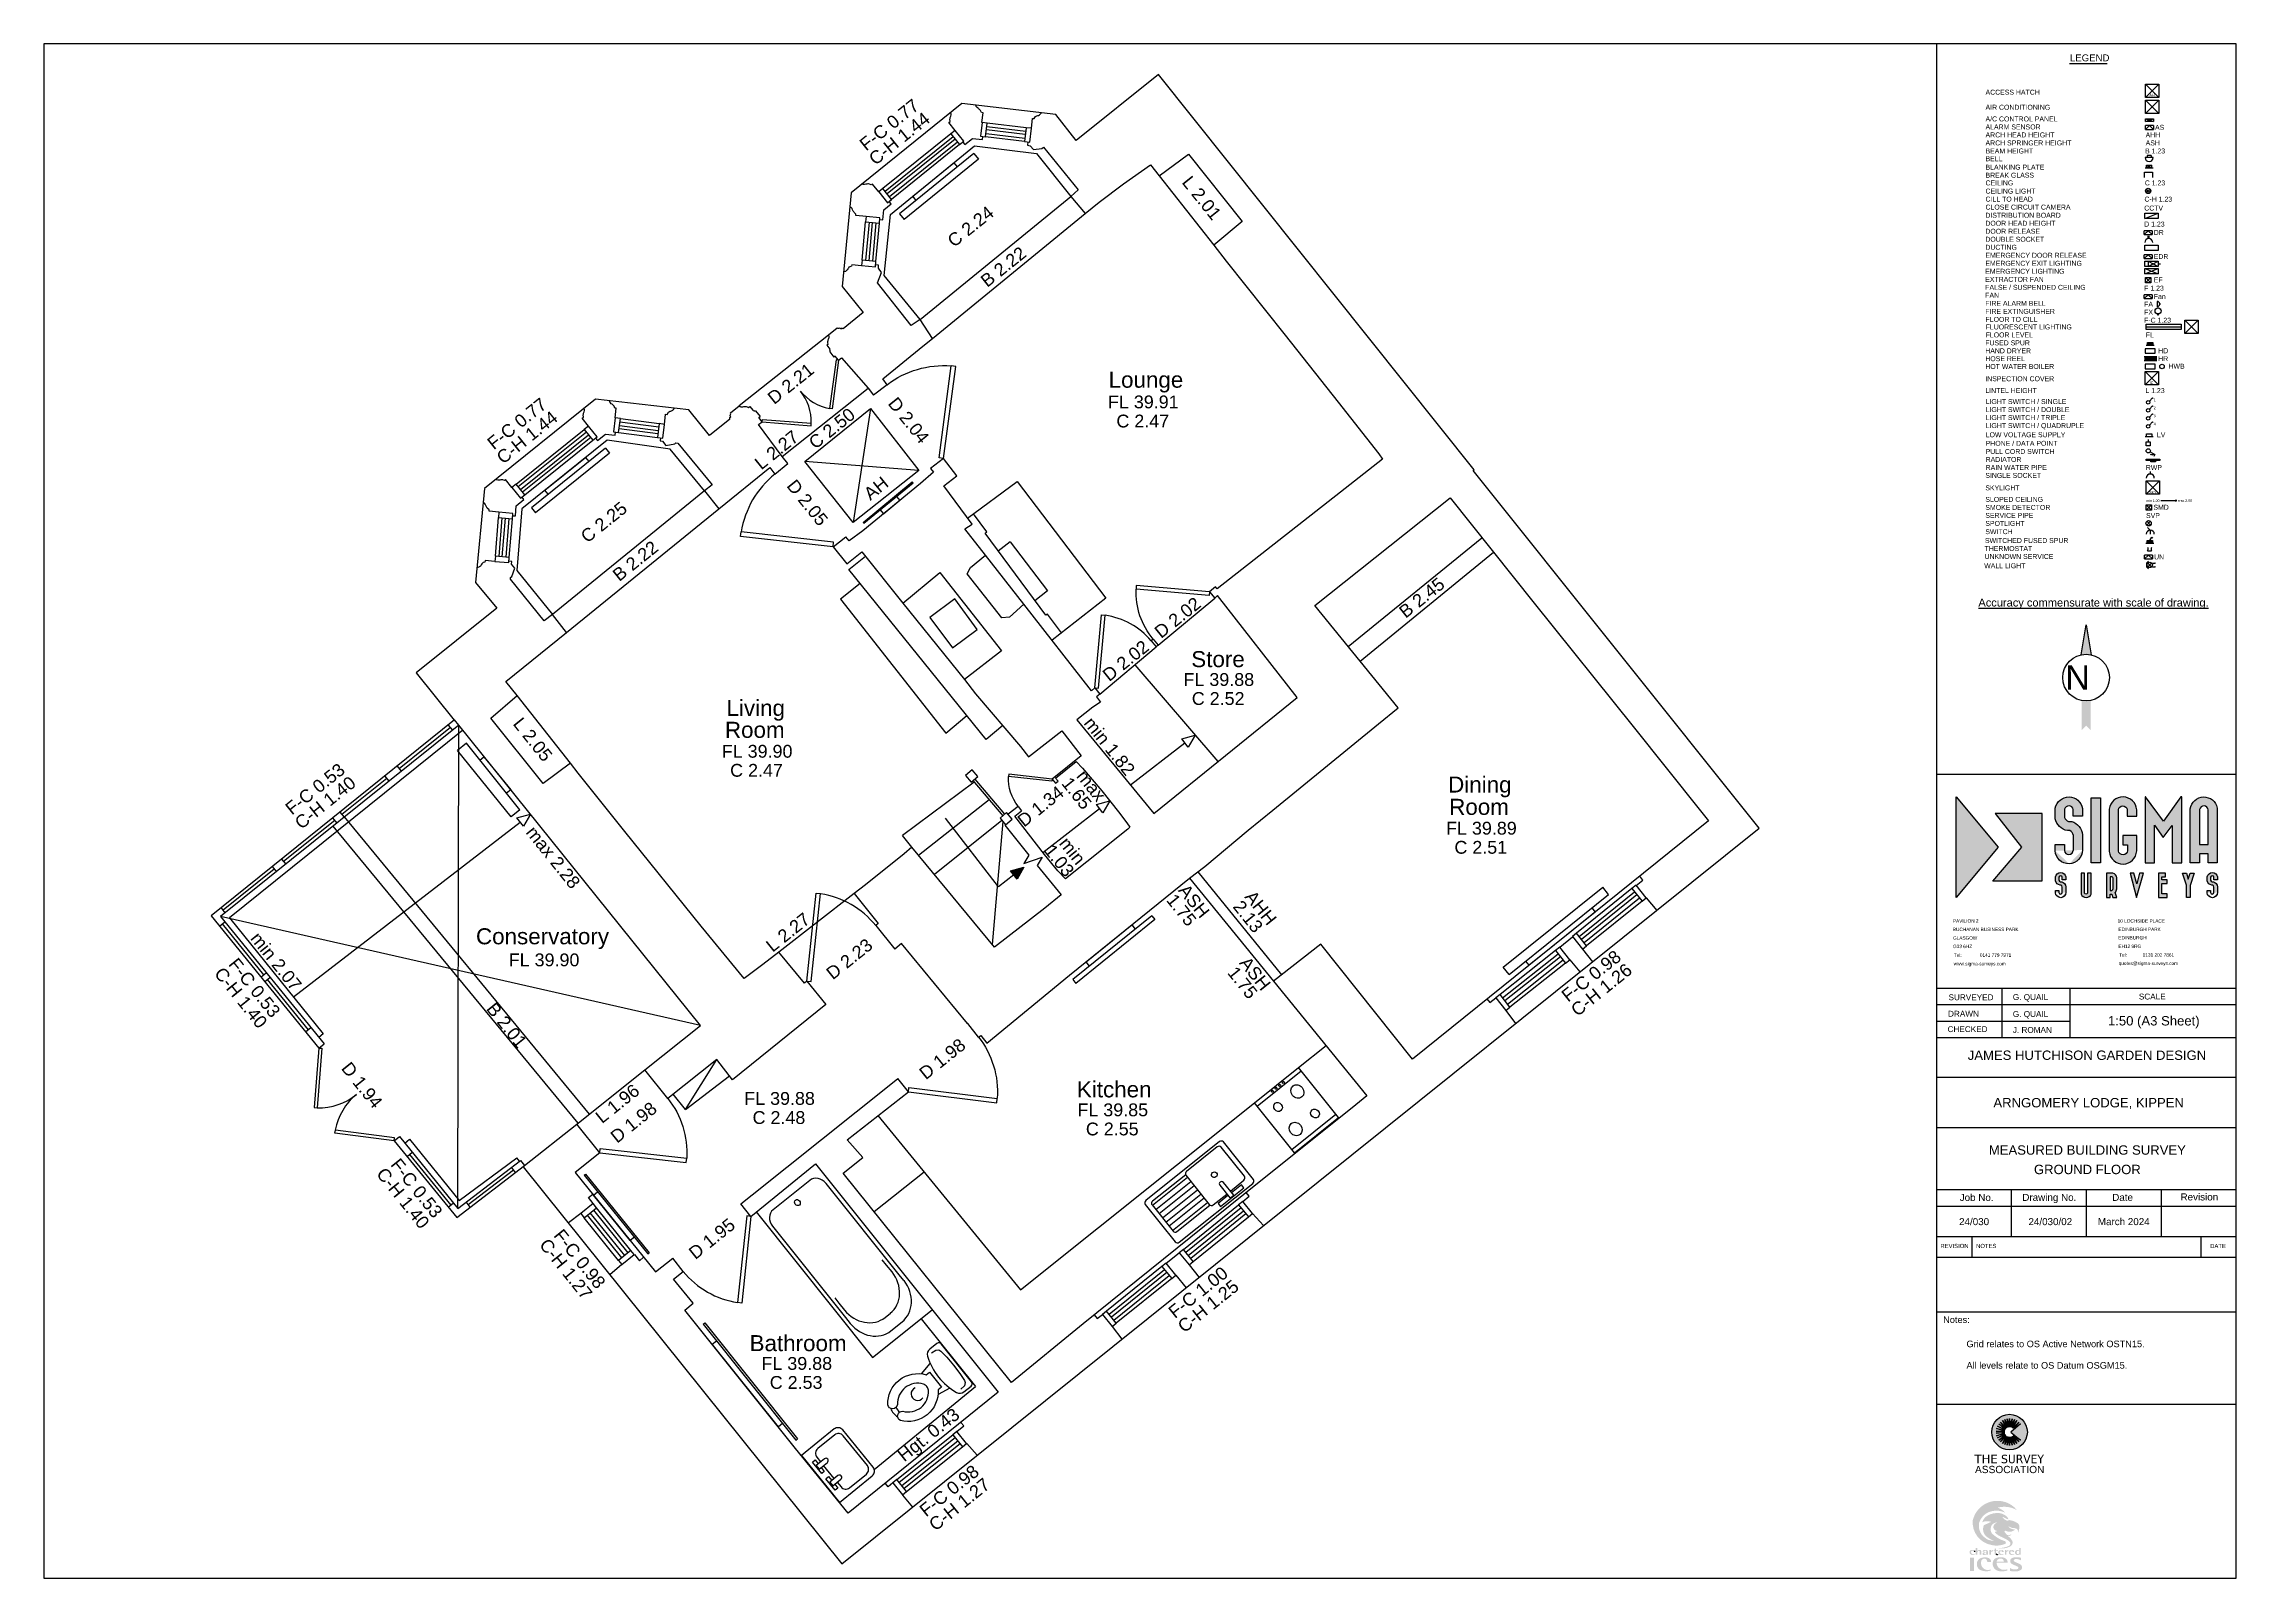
# Paper-space layout '24-030-02' of a CAD drawing. Extents: x 20.185 to 20.596, y 14.07 to 14.357.
# The model-space entities are those that its viewports show. They can reach past a viewport. Long polylines and large blocks are cut down to what shows.
import ezdxf
from ezdxf.enums import TextEntityAlignment as Align

# ---------------------------------------------------------------- set-up
doc = ezdxf.new("R2010")
doc.units = 0
doc.linetypes.add('DASHED2', pattern=[0.375, 0.25, -0.125])
doc.layers.get('0').update_dxf_attribs({"linetype": 'CONTINUOUS'})
for name, color, linetype in [('ACCESS_HATCH', 253, 'CONTINUOUS'), ('BEAMS', 12, 'DASHED2'), ('CEILING_HEIGHTS', 84, 'CONTINUOUS'), ('CEILING_LINE', 84, 'DASHED2'), ('DOORS', 10, 'CONTINUOUS'), ('ELECTRICAL', 2, 'CONTINUOUS'), ('EXTERNAL_WALLS', 34, 'CONTINUOUS'), ('FIREPLACE', 84, 'CONTINUOUS'), ('FIXTURES', 85, 'CONTINUOUS'), ('FLOOR_LEVELS', 1, 'CONTINUOUS'), ('INTERNAL_WALLS', 40, 'CONTINUOUS'), ('KITCHEN', 85, 'CONTINUOUS'), ('LINTEL', 114, 'DASHED2'), ('RADIATORS', 212, 'CONTINUOUS'), ('ROOM_NAME', 7, 'CONTINUOUS'), ('SANITARY', 85, 'CONTINUOUS'), ('SKYLIGHTS', 142, 'CONTINUOUS'), ('STAIRS', 203, 'CONTINUOUS'), ('TITLE', 7, 'CONTINUOUS'), ('WINDOWS', 142, 'CONTINUOUS')]:
    doc.layers.add(name, color=color, linetype=linetype)
doc.styles.add('ARIAL', font='arial.ttf')
doc.styles.add('BOTTOM', font='arial.ttf')
doc.styles.get("Standard").update_dxf_attribs({"font": 'arial.ttf'})
doc.styles.add('TITLE', font='bgothm.ttf', dxfattribs={"width": 0.9})
doc.styles.add('TOP', font='verdana.ttf')

# ---------------------------------------------------------------- blocks, each defined once
blk = doc.blocks.new('TBLK')
at = {"layer": 'TITLE', "style": 'ARIAL'}
for tag, p, height in [('SURVEYED_BY', (0.03616, 0.18686), 0.00258), ('CHECKED_BY', (0.03616, 0.17238), 0.00258), ('DRAWN_BY', (0.03616, 0.1794), 0.00258), ('REV1', (0.00939, 0.06966), 0.002), ('REV2', (0.00939, 0.06566), 0.002), ('REV_NOTES1', (0.02029, 0.06966), 0.002), ('REV_NOTES2', (0.02029, 0.06566), 0.002), ('DATE1', (0.12128, 0.06966), 0.002), ('DATE2', (0.12128, 0.06566), 0.002), ('REV3', (0.00939, 0.0616), 0.002), ('REV_NOTES3', (0.02029, 0.0616), 0.002), ('DATE3', (0.12128, 0.0616), 0.002), ('NOTE_LINE1', (0.01576, 0.01537), 0.0029), ('NOTE_LINE2', (0.01576, 0.01055), 0.0029), ('NOTE_LINE3', (0.01576, 0.00592), 0.0029), ('NOTE_LINE4', (0.01576, 0.0012), 0.0029), ('NOTE_LINE5', (0.01576, -0.00334), 0.0029), ('NOTE_LINE6', (0.01576, -0.00787), 0.0029)]:
    blk.add_attdef(tag, p, '', height=height, dxfattribs=at)
for tag, height, p in [('SCALE', 0.00413, (0.09827, 0.17771)), ('CLIENT_NAME', 0.00413, (0.06885, 0.16254)), ('SURVEY_NAME', 0.00413, (0.06957, 0.14162)), ('TYPE_OF_SURVEY1', 0.00413, (0.06901, 0.12078)), ('TYPE_OF_SURVEY2', 0.00413, (0.06901, 0.11221)), ('JOB_NO', 0.00309, (0.01912, 0.08923)), ('DWG_NO', 0.00309, (0.05269, 0.08923)), ('DATE', 0.00309, (0.08506, 0.08923)), ('REV', 0.00309, (0.11928, 0.08946))]:
    blk.add_attdef(tag, text='', height=height, dxfattribs=at).set_placement(p, align=Align.MIDDLE_CENTER)
blk = doc.blocks.new('Sigma CAD')
at = {"true_color": 0xd10000}
h = blk.add_hatch(color=12, dxfattribs=at)
h.dxf.hatch_style = 1
h.paths.add_polyline_path([(0, -0.0008), (0, 0.385), (0.1604, 0.1923)])
h.paths.add_polyline_path([(0.8259, 0.132), (0.8625, 0.132), (0.8625, 0.3841), (0.8596, 0.3841), (0.7927, 0.2913), (0.7245, 0.3842), (0.7226, 0.3842), (0.7226, 0.132), (0.7579, 0.132), (0.7579, 0.2761), (0.7922, 0.2294), (0.8259, 0.2756)])
h.paths.add_polyline_path([(0.1404, 0.0631), (0.3283, 0.0631), (0.3283, 0.3209), (0.1492, 0.3209), (0.2498, 0.1926), (0.1389, 0.0626)])
at = {"true_color": 0x000000}
h = blk.add_hatch(color=18, dxfattribs=at)
h.dxf.hatch_style = 1
h.paths.add_polyline_path([(0.8009, 0.0929), (0.7734, 0.0929), (0.7734, 0), (0.8067, 0), (0.8067, 0.0139), (0.7872, 0.0139), (0.7872, 0.0533), (0.8068, 0.0533), (0.8068, 0.0671), (0.7872, 0.0671), (0.7872, 0.0791), (0.8009, 0.0791)])
h.paths.add_polyline_path([(0.8803, 0.0929), (0.8872, 0.0696), (0.8951, 0.0929), (0.9097, 0.0929), (0.8946, 0.0458), (0.8946, 0), (0.8808, 0), (0.8808, 0.0465), (0.8652, 0.0929)])
edge = h.paths.add_edge_path()
edge.add_line((0.9598, 0.0268), (0.9731, 0.0268))
edge.add_line((0.9731, 0.0268), (0.9731, 0.0183))
edge.add_arc((0.9796, 0.0189), 0.00656, 185.3576, 269.41764)
edge.add_arc((0.9789, 0.0195), 0.00717, 275.51741, 357.07201)
edge.add_line((0.986, 0.0191), (0.986, 0.0397))
edge.add_arc((0.9762, 0.038), 0.00996, 9.71758, 61.16431)
edge.add_line((0.981, 0.0467), (0.9775, 0.0467))
edge.add_arc((0.9815, 0.0685), 0.0221, 192.56598, 259.57253, ccw=False)
edge.add_line((0.9599, 0.0637), (0.9599, 0.0791))
edge.add_arc((0.9795, 0.0751), 0.02, 9.47862, 168.44385, ccw=False)
edge.add_line((0.9992, 0.0784), (0.9992, 0.0674))
edge.add_line((0.9992, 0.0674), (0.9859, 0.0674))
edge.add_line((0.9859, 0.0674), (0.9859, 0.0771))
edge.add_arc((0.9795, 0.0755), 0.00665, 14.60846, 161.76887)
edge.add_line((0.9732, 0.0775), (0.9732, 0.0655))
edge.add_arc((0.9815, 0.0685), 0.00885, 199.93115, 253.47658)
edge.add_line((0.979, 0.06), (0.9837, 0.06))
edge.add_arc((0.9762, 0.038), 0.0232, 6.35747, 71.23695, ccw=False)
edge.add_line((0.9993, 0.0406), (0.9993, 0.0188))
edge.add_arc((0.9789, 0.0195), 0.0205, 273.56578, 358.26624, ccw=False)
edge.add_arc((0.9796, 0.0189), 0.0198, 183.0798, 271.48972, ccw=False)
edge.add_line((0.9598, 0.0178), (0.9598, 0.0268))
edge = h.paths.add_edge_path()
edge.add_line((0.6146, 0), (0.6085, 0.0188))
edge.add_arc((0.5858, 0.0367), 0.0289, 321.91742, 352.04362)
edge.add_line((0.6144, 0.0327), (0.6144, 0.0752))
edge.add_arc((0.5947, 0.0737), 0.0197, 4.20311, 76.19864)
edge.add_line((0.5994, 0.0929), (0.5751, 0.0929))
edge.add_line((0.5751, 0.0929), (0.5751, 0))
edge.add_line((0.5751, 0), (0.5889, 0))
edge.add_line((0.5889, 0), (0.5889, 0.0127))
edge.add_line((0.5889, 0.0127), (0.5952, 0.0127))
edge.add_line((0.5952, 0.0127), (0.5997, 0))
edge.add_line((0.5997, 0), (0.6146, 0))
h.paths.add_polyline_path([(0.6792, 0.0929), (0.6649, 0.0929), (0.6899, 0), (0.716, 0.0929), (0.7017, 0.0929), (0.6909, 0.0515)])
edge = h.paths.add_edge_path(flags=16)
edge.add_line((0.5965, 0.079), (0.5889, 0.079))
edge.add_line((0.5889, 0.079), (0.5889, 0.0267))
edge.add_line((0.5889, 0.0267), (0.5954, 0.0267))
edge.add_arc((0.5883, 0.0374), 0.0129, 303.4527, 343.97798)
edge.add_line((0.6007, 0.0339), (0.6007, 0.0731))
edge.add_arc((0.5899, 0.0699), 0.0112, 16.61588, 54.34121)
edge = h.paths.add_edge_path()
edge.add_line((0.4912, 0.0929), (0.4775, 0.0929))
edge.add_line((0.4775, 0.0929), (0.4775, 0.013))
edge.add_arc((0.4971, 0.0213), 0.0213, 202.85161, 336.73763)
edge.add_line((0.5167, 0.0128), (0.5167, 0.0929))
edge.add_line((0.5167, 0.0929), (0.5019, 0.0929))
edge.add_line((0.5019, 0.0929), (0.5019, 0.0164))
edge.add_arc((0.4966, 0.0188), 0.00586, 203.46293, 335.75282, ccw=False)
edge.add_line((0.4912, 0.0165), (0.4912, 0.0929))
edge = h.paths.add_edge_path()
edge.add_line((0.3797, 0.0268), (0.393, 0.0268))
edge.add_line((0.393, 0.0268), (0.393, 0.0183))
edge.add_arc((0.3995, 0.0189), 0.00656, 185.3576, 269.41764)
edge.add_arc((0.3987, 0.0195), 0.00717, 275.51741, 357.07201)
edge.add_line((0.4059, 0.0191), (0.4059, 0.0397))
edge.add_arc((0.3961, 0.038), 0.00996, 9.71758, 61.16431)
edge.add_line((0.4009, 0.0467), (0.3974, 0.0467))
edge.add_arc((0.4014, 0.0685), 0.0221, 192.56598, 259.57253, ccw=False)
edge.add_line((0.3798, 0.0637), (0.3798, 0.0791))
edge.add_arc((0.3994, 0.0751), 0.02, 9.47862, 168.44385, ccw=False)
edge.add_line((0.4191, 0.0784), (0.4191, 0.0674))
edge.add_line((0.4191, 0.0674), (0.4058, 0.0674))
edge.add_line((0.4058, 0.0674), (0.4058, 0.0771))
edge.add_arc((0.3994, 0.0755), 0.00665, 14.60846, 161.76887)
edge.add_line((0.3931, 0.0775), (0.3931, 0.0655))
edge.add_arc((0.4014, 0.0685), 0.00885, 199.93115, 253.47658)
edge.add_line((0.3989, 0.06), (0.4036, 0.06))
edge.add_arc((0.3961, 0.038), 0.0232, 6.35747, 71.23695, ccw=False)
edge.add_line((0.4192, 0.0406), (0.4192, 0.0188))
edge.add_arc((0.3987, 0.0195), 0.0205, 273.56578, 358.26624, ccw=False)
edge.add_arc((0.3995, 0.0189), 0.0198, 183.0798, 271.48972, ccw=False)
edge.add_line((0.3797, 0.0178), (0.3797, 0.0268))
edge = h.paths.add_edge_path()
edge.add_line((0.9308, 0.132), (0.8954, 0.132))
edge.add_line((0.8954, 0.132), (0.8954, 0.3391))
edge.add_arc((0.9474, 0.3317), 0.0525, 11.24806, 171.86646, ccw=False)
edge.add_line((0.9988, 0.3419), (0.9988, 0.132))
edge.add_line((0.9988, 0.132), (0.9638, 0.132))
edge.add_line((0.9638, 0.132), (0.9638, 0.1671))
edge.add_line((0.9638, 0.1671), (0.9308, 0.1671))
edge.add_line((0.9308, 0.1671), (0.9308, 0.132))
h.paths.add_polyline_path([(0.5165, 0.132), (0.5165, 0.3807), (0.5519, 0.3807), (0.5519, 0.132)])
edge = h.paths.add_edge_path()
edge.add_line((0.6543, 0.3355), (0.6543, 0.3105))
edge.add_line((0.6543, 0.3105), (0.6906, 0.3105))
edge.add_line((0.6906, 0.3105), (0.6906, 0.3352))
edge.add_arc((0.6377, 0.3311), 0.0531, 4.44746, 172.69859)
edge.add_line((0.5851, 0.3378), (0.5851, 0.175))
edge.add_arc((0.6377, 0.1803), 0.0529, 185.71743, 357.11276)
edge.add_line((0.6905, 0.1776), (0.6905, 0.2363))
edge.add_line((0.6905, 0.2363), (0.6377, 0.2363))
edge.add_line((0.6377, 0.2363), (0.6377, 0.201))
edge.add_line((0.6377, 0.201), (0.6552, 0.201))
edge.add_line((0.6552, 0.201), (0.6552, 0.1787))
edge.add_arc((0.6377, 0.1803), 0.0175, 189.93636, 354.98538, ccw=False)
edge.add_line((0.6204, 0.1772), (0.6204, 0.2054))
edge.add_line((0.6204, 0.2054), (0.6204, 0.3206))
edge.add_line((0.6204, 0.3206), (0.6204, 0.335))
edge.add_arc((0.6374, 0.3324), 0.0172, 10.42547, 171.32051, ccw=False)
edge = h.paths.add_edge_path(flags=16)
edge.add_line((0.931, 0.202), (0.9639, 0.202))
edge.add_line((0.9639, 0.202), (0.9639, 0.3343))
edge.add_arc((0.9474, 0.3336), 0.0166, 2.70883, 171.36442)
edge.add_line((0.931, 0.336), (0.931, 0.202))
edge = h.paths.add_edge_path()
edge.add_line((0.3786, 0.2025), (0.4139, 0.2025))
edge.add_line((0.4139, 0.2025), (0.4139, 0.1797))
edge.add_arc((0.4313, 0.1813), 0.0175, 185.3576, 269.41764)
edge.add_arc((0.4293, 0.1829), 0.0191, 275.51741, 357.07201)
edge.add_line((0.4484, 0.1819), (0.4484, 0.2368))
edge.add_arc((0.4222, 0.2323), 0.0265, 9.71758, 61.16431)
edge.add_line((0.435, 0.2555), (0.4257, 0.2555))
edge.add_arc((0.4364, 0.3135), 0.0589, 192.56598, 259.57253, ccw=False)
edge.add_line((0.3789, 0.3006), (0.3789, 0.3416))
edge.add_arc((0.431, 0.331), 0.0532, 9.47862, 168.44385, ccw=False)
edge.add_line((0.4835, 0.3397), (0.4835, 0.3104))
edge.add_line((0.4835, 0.3104), (0.4481, 0.3104))
edge.add_line((0.4481, 0.3104), (0.4481, 0.3364))
edge.add_arc((0.431, 0.332), 0.0177, 14.60846, 161.76887)
edge.add_line((0.4142, 0.3375), (0.4142, 0.3054))
edge.add_arc((0.4364, 0.3135), 0.0236, 199.93115, 253.47658)
edge.add_line((0.4297, 0.2909), (0.4421, 0.2909))
edge.add_arc((0.4222, 0.2323), 0.0619, 6.35747, 71.23695, ccw=False)
edge.add_line((0.4837, 0.2391), (0.4837, 0.1812))
edge.add_arc((0.4293, 0.1829), 0.0545, 273.56578, 358.26624, ccw=False)
edge.add_arc((0.4313, 0.1813), 0.0528, 183.0798, 271.48972, ccw=False)
edge.add_line((0.3786, 0.1785), (0.3786, 0.2025))
at = {"color": 12, "true_color": 0xd10000}
for points in [[(0, -0.0008), (0, 0.385), (0.1604, 0.1923)], [(0.8259, 0.132), (0.8625, 0.132), (0.8625, 0.3841), (0.8596, 0.3841), (0.7927, 0.2913), (0.7245, 0.3842), (0.7226, 0.3842), (0.7226, 0.132), (0.7579, 0.132), (0.7579, 0.2761), (0.7922, 0.2294), (0.8259, 0.2756)], [(0.1404, 0.0631), (0.3283, 0.0631), (0.3283, 0.3209), (0.1492, 0.3209), (0.2498, 0.1926), (0.1389, 0.0626)]]:
    blk.add_lwpolyline(points, close=True, dxfattribs=at)
at = {"color": 7}
for points in [[(0.3786, 0.2025), (0.4139, 0.2025), (0.4139, 0.1797, 0.384165), (0.4311, 0.1639, 0.371671), (0.4484, 0.1819), (0.4484, 0.2368, 0.228327), (0.435, 0.2555), (0.4257, 0.2555, -0.300997), (0.3789, 0.3006), (0.3789, 0.3416, -0.831435), (0.4835, 0.3397), (0.4835, 0.3104), (0.4481, 0.3104), (0.4481, 0.3364, 0.747826), (0.4142, 0.3375), (0.4142, 0.3054, 0.237982), (0.4297, 0.2909), (0.4421, 0.2909, -0.290903), (0.4837, 0.2391), (0.4837, 0.1812, -0.387375), (0.4327, 0.1285, -0.406108), (0.3786, 0.1785)], [(0.6543, 0.3355), (0.6543, 0.3105), (0.6906, 0.3105), (0.6906, 0.3352, 0.90239), (0.5851, 0.3378), (0.5851, 0.175, 0.927595), (0.6905, 0.1776), (0.6905, 0.2363), (0.6377, 0.2363), (0.6377, 0.201), (0.6552, 0.201), (0.6552, 0.1787, -0.877355), (0.6204, 0.1772), (0.6204, 0.2054), (0.6204, 0.3206), (0.6204, 0.335, -0.845777)], [(0.9308, 0.132), (0.8954, 0.132), (0.8954, 0.3391, -0.843708), (0.9988, 0.3419), (0.9988, 0.132), (0.9638, 0.132), (0.9638, 0.1671), (0.9308, 0.1671)], [(0.931, 0.202), (0.9639, 0.202), (0.9639, 0.3343, 0.905597), (0.931, 0.336)], [(0.3797, 0.0268), (0.393, 0.0268), (0.393, 0.0183, 0.384165), (0.3994, 0.0123, 0.371671), (0.4059, 0.0191), (0.4059, 0.0397, 0.228327), (0.4009, 0.0467), (0.3974, 0.0467, -0.300997), (0.3798, 0.0637), (0.3798, 0.0791, -0.831435), (0.4191, 0.0784), (0.4191, 0.0674), (0.4058, 0.0674), (0.4058, 0.0771, 0.747826), (0.3931, 0.0775), (0.3931, 0.0655, 0.237982), (0.3989, 0.06), (0.4036, 0.06, -0.290903), (0.4192, 0.0406), (0.4192, 0.0188, -0.387375), (0.4, -0.001, -0.406108), (0.3797, 0.0178)], [(0.4912, 0.0929), (0.4775, 0.0929), (0.4775, 0.013, 0.661171), (0.5167, 0.0128), (0.5167, 0.0929), (0.5019, 0.0929), (0.5019, 0.0164, -0.651207), (0.4912, 0.0165)], [(0.6146, 0), (0.6085, 0.0188, 0.132213), (0.6144, 0.0327), (0.6144, 0.0752, 0.324898), (0.5994, 0.0929), (0.5751, 0.0929), (0.5751, 0), (0.5889, 0), (0.5889, 0.0127), (0.5952, 0.0127), (0.5997, 0)], [(0.9598, 0.0268), (0.9731, 0.0268), (0.9731, 0.0183, 0.384165), (0.9795, 0.0123, 0.371671), (0.986, 0.0191), (0.986, 0.0397, 0.228327), (0.981, 0.0467), (0.9775, 0.0467, -0.300997), (0.9599, 0.0637), (0.9599, 0.0791, -0.831435), (0.9992, 0.0784), (0.9992, 0.0674), (0.9859, 0.0674), (0.9859, 0.0771, 0.747826), (0.9732, 0.0775), (0.9732, 0.0655, 0.237982), (0.979, 0.06), (0.9837, 0.06, -0.290903), (0.9993, 0.0406), (0.9993, 0.0188, -0.387375), (0.9801, -0.001, -0.406108), (0.9598, 0.0178)]]:
    blk.add_lwpolyline(points, format="xyb", close=True, dxfattribs=at)
for points in [[(0.5165, 0.132), (0.5165, 0.3807), (0.5519, 0.3807), (0.5519, 0.132)], [(0.6792, 0.0929), (0.6649, 0.0929), (0.6899, 0), (0.716, 0.0929), (0.7017, 0.0929), (0.6909, 0.0515)], [(0.8009, 0.0929), (0.7734, 0.0929), (0.7734, 0), (0.8067, 0), (0.8067, 0.0139), (0.7872, 0.0139), (0.7872, 0.0533), (0.8068, 0.0533), (0.8068, 0.0671), (0.7872, 0.0671), (0.7872, 0.0791), (0.8009, 0.0791)], [(0.8803, 0.0929), (0.8872, 0.0696), (0.8951, 0.0929), (0.9097, 0.0929), (0.8946, 0.0458), (0.8946, 0), (0.8808, 0), (0.8808, 0.0465), (0.8652, 0.0929)]]:
    blk.add_lwpolyline(points, close=True, dxfattribs=at)
blk.add_lwpolyline([(0.5965, 0.079), (0.5889, 0.079), (0.5889, 0.0267), (0.5954, 0.0267, 0.178691), (0.6007, 0.0339), (0.6007, 0.0731, 0.166111), (0.5965, 0.079, 1.948247)], format="xyb", dxfattribs=at)
blk = doc.blocks.new('A$C2FBF203E')
at = {"layer": 'TITLE'}
h = blk.add_hatch(color=20, dxfattribs=at)
h.dxf.hatch_style = 1
h.paths.add_polyline_path([(0.0749, 0.0287, 1), (0.0573, 0.0287, 1)])
h.paths.add_polyline_path([(0.0715, 0.0247), (0.068, 0.0271), (0.0707, 0.0238), (0.0676, 0.0267), (0.0697, 0.023), (0.0672, 0.0265), (0.0686, 0.0225), (0.0668, 0.0263), (0.0674, 0.0222), (0.0664, 0.0263), (0.0661, 0.022), (0.0659, 0.0263), (0.0649, 0.0222), (0.0655, 0.0263), (0.0637, 0.0225), (0.065, 0.0265), (0.0626, 0.023), (0.0646, 0.0267), (0.0616, 0.0238), (0.0643, 0.0271), (0.0608, 0.0247), (0.064, 0.0274), (0.0601, 0.0258), (0.0638, 0.0278), (0.0597, 0.0269), (0.0637, 0.0283), (0.0595, 0.0282), (0.0637, 0.0287), (0.0595, 0.0292), (0.0637, 0.0291), (0.0597, 0.0305), (0.0638, 0.0296), (0.0601, 0.0316), (0.064, 0.03), (0.0608, 0.0327), (0.0643, 0.0304), (0.0616, 0.0336), (0.0646, 0.0307), (0.0626, 0.0344), (0.065, 0.0309), (0.0637, 0.0349), (0.0655, 0.0311), (0.0649, 0.0353), (0.0659, 0.0312), (0.0661, 0.0354), (0.0664, 0.0312), (0.0674, 0.0353), (0.0668, 0.0311), (0.0686, 0.0349), (0.0672, 0.0309), (0.0697, 0.0344), (0.0676, 0.0307), (0.0707, 0.0336), (0.068, 0.0304), (0.0715, 0.0327), (0.0667, 0.0287)], flags=16)
at = {"layer": 'TITLE', "color": 20}
blk.add_lwpolyline([(0.0637, 0.0291), (0.0597, 0.0305), (0.0638, 0.0296), (0.0601, 0.0316), (0.064, 0.03), (0.0608, 0.0327), (0.0643, 0.0304), (0.0616, 0.0336), (0.0646, 0.0307), (0.0626, 0.0344), (0.065, 0.0309), (0.0637, 0.0349), (0.0655, 0.0311), (0.0649, 0.0353), (0.0659, 0.0312), (0.0661, 0.0354), (0.0664, 0.0312), (0.0674, 0.0353), (0.0668, 0.0311), (0.0686, 0.0349), (0.0672, 0.0309), (0.0697, 0.0344), (0.0676, 0.0307), (0.0707, 0.0336), (0.068, 0.0304), (0.0715, 0.0327), (0.0667, 0.0287), (0.0715, 0.0247), (0.068, 0.0271), (0.0707, 0.0238), (0.0676, 0.0267), (0.0697, 0.023), (0.0672, 0.0265), (0.0686, 0.0225), (0.0668, 0.0263), (0.0674, 0.0222), (0.0664, 0.0263), (0.0661, 0.022), (0.0659, 0.0263), (0.0649, 0.0222), (0.0655, 0.0263), (0.0637, 0.0225), (0.065, 0.0265), (0.0626, 0.023), (0.0646, 0.0267), (0.0616, 0.0238), (0.0643, 0.0271), (0.0608, 0.0247), (0.064, 0.0274), (0.0601, 0.0258), (0.0638, 0.0278), (0.0597, 0.0269), (0.0637, 0.0283), (0.0595, 0.0282), (0.0637, 0.0287), (0.0595, 0.0292)], close=True, dxfattribs=at)
blk.add_circle((0.0661, 0.0287), 0.00879, dxfattribs=at)
at = {"layer": 'TITLE', "color": 20, "style": 'TOP'}
blk.add_text('THE', height=0.00421, dxfattribs=at).set_placement((0.0487, 0.0133))
at = {"layer": 'TITLE', "color": 253, "style": 'BOTTOM'}
blk.add_text('ASSOCIATION', height=0.003596, dxfattribs=at).set_placement((0.049, 0.0084))
at = {"layer": 'TITLE', "color": 20, "style": 'TOP', "width": 0.92}
blk.add_text('SURVEY', height=0.00421, dxfattribs=at).set_placement((0.0619, 0.0133))
blk = doc.blocks.new('CICES LOGO')
at = {"layer": 'TITLE'}
h = blk.add_hatch(color=87, dxfattribs=at)
h.dxf.hatch_style = 1
h.paths.add_polyline_path([(1.1372, 0.2747, -0.197702), (1.149, 0.2732, 0.622393), (1.122, 0.267, 0.39076), (1.1334, 0.2519, 0.157064), (1.1418, 0.2526, 0.655707), (1.1415, 0.2543, -0.123619), (1.1335, 0.2592, -0.283286), (1.1337, 0.2642, -0.289581), (1.1374, 0.2655, 0.445048), (1.1346, 0.2625, 0.373926), (1.137, 0.2605, -0.256123), (1.1362, 0.2602, 0.673301), (1.1358, 0.2592, 0.092394), (1.1398, 0.2567, -0.068481), (1.1443, 0.2541, -0.589356), (1.1442, 0.2514, -0.111369), (1.1376, 0.25, 0.182313), (1.1451, 0.2512, 0.44586), (1.1458, 0.2549, 0.096619), (1.1434, 0.2574, 0.292565), (1.145, 0.2577, 0.232442), (1.1455, 0.2587, -0.158069), (1.1444, 0.2578, -0.216988), (1.143, 0.2581, -0.07619), (1.1413, 0.2601, -0.527287), (1.1416, 0.2604, 0.397661), (1.1419, 0.2605, -0.699948), (1.1423, 0.2605, 0.255024), (1.1466, 0.2605, 0.133927), (1.1477, 0.2614, 0.501186), (1.1476, 0.2615, -0.141083), (1.1454, 0.2619, -0.12272), (1.144, 0.2629, -1.1073), (1.1442, 0.2632, 0.114514), (1.1468, 0.2622, -0.21699), (1.1492, 0.2614, -0.247946), (1.1495, 0.2591, 0.102789), (1.1505, 0.2631, 0.306249), (1.1487, 0.2656, 0.120744), (1.1442, 0.2671, 0.848126), (1.144, 0.2671, -0.268369), (1.143, 0.2667, -0.115955), (1.1408, 0.2681, -0.19171), (1.1402, 0.2689, -0.743916), (1.1405, 0.269, 0.066973), (1.1439, 0.2675, 0.1986), (1.1411, 0.2704, 0.157945), (1.1372, 0.2714, 0.121975), (1.1317, 0.2702, 0.2408), (1.1278, 0.2657, -0.14341), (1.1301, 0.2664, -0.101774), (1.1332, 0.266), (1.1288, 0.264, 0.316736), (1.1301, 0.2573, 0.102566), (1.1348, 0.2546, -0.211256), (1.1292, 0.2565, -0.287077), (1.1259, 0.2655, -0.292825), (1.1345, 0.2727, -0.165065), (1.142, 0.2715, 0.122062)])
h = blk.add_hatch(color=87, dxfattribs=at)
h.dxf.hatch_style = 1
h.paths.add_polyline_path([(1.122, 0.2485, -0.346432), (1.1223, 0.2479), (1.1232, 0.2479, 0.233453), (1.123, 0.2484, 0.316058), (1.1206, 0.2487, 0.402121), (1.1203, 0.2466, 0.357026), (1.1231, 0.2459), (1.1231, 0.2463, -0.137625), (1.1219, 0.2462, -0.395757), (1.121, 0.2479, -0.397296)])
h.paths.add_polyline_path([(1.1254, 0.2483, -0.530432), (1.1263, 0.2478), (1.1263, 0.2459), (1.1272, 0.2459), (1.1272, 0.2481, 0.263295), (1.1267, 0.2488, 0.37233), (1.1247, 0.2481), (1.1247, 0.2501), (1.1238, 0.2501), (1.1238, 0.2459), (1.1247, 0.2459), (1.1247, 0.2474, -0.160344)])
h.paths.add_polyline_path([(1.1312, 0.248, 0.300817), (1.1306, 0.2487, 0.140315), (1.129, 0.2489, 0.415783), (1.1281, 0.2479), (1.129, 0.2479, -0.41959), (1.1295, 0.2485, -0.443085), (1.1303, 0.248), (1.1303, 0.2475, 0.141339), (1.1285, 0.2473, 0.636282), (1.1283, 0.2459, 0.342444), (1.1303, 0.2462), (1.1303, 0.2459), (1.1312, 0.2459)])
h.paths.add_polyline_path([(1.1291, 0.2469, -0.342291), (1.1303, 0.2471), (1.1303, 0.2467, -0.190543), (1.1296, 0.2462, -0.772088)], flags=16)
h.paths.add_polyline_path([(1.1331, 0.2476, -0.300648), (1.1344, 0.2481), (1.1344, 0.2488, 0.331834), (1.1331, 0.2481), (1.1331, 0.2488), (1.1322, 0.2488), (1.1322, 0.2459), (1.1331, 0.2459)])
h.paths.add_polyline_path([(1.1362, 0.2485), (1.1373, 0.2485), (1.1373, 0.2488), (1.1362, 0.2488), (1.1362, 0.2499), (1.1353, 0.2495), (1.1353, 0.2488), (1.1347, 0.2488), (1.1347, 0.2485), (1.1353, 0.2485), (1.1353, 0.2464, 0.356851), (1.1371, 0.2458), (1.1371, 0.2462, -0.364102), (1.1362, 0.2465)])
h.paths.add_polyline_path([(1.1398, 0.2489, 0.246239), (1.138, 0.2484, 0.403675), (1.1381, 0.2463, 0.300389), (1.1408, 0.246), (1.1408, 0.2463, -0.15023), (1.1399, 0.2461, -0.392502), (1.1384, 0.2476), (1.1409, 0.2476, 0.367401)])
h.paths.add_polyline_path([(1.1385, 0.2479, -0.353845), (1.1392, 0.2486, -0.501409), (1.1399, 0.2479)], flags=16)
h.paths.add_polyline_path([(1.1438, 0.2481), (1.1438, 0.2488, 0.331834), (1.1425, 0.2481), (1.1425, 0.2488), (1.1417, 0.2488), (1.1417, 0.2459), (1.1425, 0.2459), (1.1425, 0.2476, -0.300648)])
h.paths.add_polyline_path([(1.1462, 0.2489, 0.246239), (1.1444, 0.2484, 0.403675), (1.1445, 0.2463, 0.300389), (1.1473, 0.246), (1.1473, 0.2463, -0.15023), (1.1463, 0.2461, -0.392502), (1.1449, 0.2476), (1.1473, 0.2476, 0.367401)])
h.paths.add_polyline_path([(1.1449, 0.2479, -0.353845), (1.1456, 0.2485, -0.501409), (1.1464, 0.2479)], flags=16)
h.paths.add_polyline_path([(1.1513, 0.25), (1.1505, 0.25), (1.1505, 0.2484, 0.420611), (1.1481, 0.2483, 0.388119), (1.1483, 0.2461, 0.385766), (1.1505, 0.2463), (1.1505, 0.2459), (1.1513, 0.2459)])
h.paths.add_polyline_path([(1.1491, 0.2482, -0.610939), (1.1505, 0.2477), (1.1505, 0.2471, -0.303357), (1.1496, 0.2463, -0.369757), (1.1488, 0.247, -0.283951)], flags=16)
h.paths.add_polyline_path([(1.1514, 0.2441, 0.102672), (1.1477, 0.2444, 0.102777), (1.1458, 0.2438, 0.426404), (1.1451, 0.2411, 0.180449), (1.1457, 0.2404), (1.1496, 0.2386, -0.553588), (1.1493, 0.2372, -0.121855), (1.1472, 0.237, -0.103126), (1.1448, 0.2378), (1.1448, 0.2361, 0.086376), (1.1486, 0.2358, 0.161051), (1.1515, 0.2368, 0.276839), (1.152, 0.2388, 0.222086), (1.1506, 0.2403), (1.1476, 0.2417, -0.354128), (1.147, 0.2426, -0.283402), (1.1475, 0.2432, -0.106381), (1.1491, 0.2433, -0.060696), (1.1514, 0.2426)])
h.paths.add_polyline_path([(1.1396, 0.2444, 0.084743), (1.1366, 0.2441, 0.276814), (1.1343, 0.2416, 0.217051), (1.1349, 0.2379, 0.205232), (1.1383, 0.2359, 0.098683), (1.1432, 0.2363), (1.1432, 0.2372, -0.130189), (1.1403, 0.2368, -0.158023), (1.1377, 0.2381, -0.191494), (1.1366, 0.2411), (1.1433, 0.2411, 0.226185), (1.1424, 0.2434, 0.175746)])
h.paths.add_polyline_path([(1.141, 0.2418), (1.1366, 0.2418, -0.296621), (1.1381, 0.2435, -0.190046), (1.14, 0.2434, -0.244158)], flags=16)
h.paths.add_polyline_path([(1.1273, 0.2394, -0.149483), (1.1272, 0.2422, -0.267732), (1.1286, 0.2435, -0.249489), (1.1302, 0.2432, -0.202108), (1.1308, 0.2415), (1.1332, 0.2415, 0.371884), (1.131, 0.2442, 0.151005), (1.1266, 0.2438, 0.332246), (1.1245, 0.2399, 0.293797), (1.1268, 0.2365, 0.179549), (1.133, 0.2363), (1.133, 0.237, -0.193493), (1.1294, 0.237, -0.196666)])
h.paths.add_polyline_path([(1.1227, 0.2442), (1.1203, 0.2442), (1.1203, 0.236), (1.1227, 0.236)])
blk.add_lwpolyline([(1.1362, 0.2465, 0.364102), (1.1371, 0.2462), (1.1371, 0.2458)], format="xyb", dxfattribs=at)
blk.add_arc((1.1226, 0.2479), 0.000658, 353.909, 46.4709, dxfattribs=at)
blk = doc.blocks.new('1 SD')
at = {"layer": 'DOORS'}
for p, q in [((0, 0), (0.707, 0.707)), ((0.035, -0.035), (0.742, 0.671)), ((0, 0), (0.035, -0.035))]:
    blk.add_line(p, q, dxfattribs=at)
blk.add_lwpolyline([(0.707, 0.707), (0.742, 0.671)], dxfattribs=at)
blk.add_arc((0.001, 0), 0.999, 359.9944, 42.1467, dxfattribs=at)
blk = doc.blocks.new('*U146')
at = {"layer": 'RADIATORS'}
for p, q in [((0.05, 0.89), (0.05, 0)), ((0.05, 0.89), (0.11, 0.89)), ((0.11, 0.89), (0.11, 0)), ((0, 0.201), (0, 0.69)), ((0, 0.69), (0.05, 0.69)), ((0.05, 0.201), (0, 0.201)), ((0.05, 0), (0.11, 0))]:
    blk.add_line(p, q, dxfattribs=at)
blk = doc.blocks.new('*U141')
at = {"layer": 'WINDOWS'}
for p, q in [((0.05, 0.13), (0, 0.13)), ((0, 0.13), (0, 0)), ((0, 0), (0.05, 0)), ((0.05, 0), (0.05, 0.13)), ((0.413, 0.13), (0.05, 0.13)), ((0.413, 0.065), (0.05, 0.065)), ((0.413, 0), (0.05, 0)), ((0.463, 0.13), (0.413, 0.13)), ((0.413, 0.13), (0.413, 0)), ((0.463, 0), (0.463, 0.13)), ((0.413, 0), (0.463, 0))]:
    blk.add_line(p, q, dxfattribs=at)
for points in [[(0.05, 0.097), (0.413, 0.097)], [(0.05, 0.032), (0.413, 0.032)]]:
    blk.add_lwpolyline(points, dxfattribs=at)
blk = doc.blocks.new('*U142')
at = {"layer": 'WINDOWS'}
for p, q in [((0.05, 0.13), (0, 0.13)), ((0, 0.13), (0, 0)), ((0, 0), (0.05, 0)), ((0.05, 0), (0.05, 0.13)), ((0.868, 0.13), (0.05, 0.13)), ((0.868, 0.065), (0.05, 0.065)), ((0.868, 0), (0.05, 0)), ((0.918, 0.13), (0.868, 0.13)), ((0.868, 0.13), (0.868, 0)), ((0.918, 0), (0.918, 0.13)), ((0.868, 0), (0.918, 0))]:
    blk.add_line(p, q, dxfattribs=at)
for points in [[(0.05, 0.097), (0.868, 0.097)], [(0.05, 0.032), (0.868, 0.032)]]:
    blk.add_lwpolyline(points, dxfattribs=at)
blk = doc.blocks.new('*U138')
at = {"layer": 'WINDOWS'}
for p, q in [((0.05, 0.13), (0, 0.13)), ((0, 0.13), (0, 0)), ((0, 0), (0.05, 0)), ((0.05, 0), (0.05, 0.13)), ((0.416, 0.13), (0.05, 0.13)), ((0.416, 0.065), (0.05, 0.065)), ((0.416, 0), (0.05, 0)), ((0.466, 0.13), (0.416, 0.13)), ((0.416, 0.13), (0.416, 0)), ((0.466, 0), (0.466, 0.13)), ((0.416, 0), (0.466, 0))]:
    blk.add_line(p, q, dxfattribs=at)
for points in [[(0.05, 0.097), (0.416, 0.097)], [(0.05, 0.032), (0.416, 0.032)]]:
    blk.add_lwpolyline(points, dxfattribs=at)
blk = doc.blocks.new('DD_Kubit')
at = {"layer": 'DOORS'}
for p, q in [((0, 0), (0.362, 0.345)), ((0.017, -0.018), (0.38, 0.326)), ((0.362, 0.345), (0.38, 0.326)), ((0.638, 0.345), (0.62, 0.326)), ((0.983, -0.018), (0.62, 0.326)), ((1, 0), (0.638, 0.345)), ((0, 0), (0.017, -0.018)), ((1, 0), (0.983, -0.018))]:
    blk.add_line(p, q, dxfattribs=at)
for centre, major_axis, start_param, end_param in [((-0.006, -0.001), (-0.358, 0.358), 3.929235, 4.630158), ((1.006, -0.001), (0.358, 0.358), 1.653027, 2.35395)]:
    blk.add_ellipse(centre, major_axis=major_axis, ratio=1, start_param=start_param, end_param=end_param, dxfattribs=at)
blk = doc.blocks.new('1 DD')
blk.add_blockref('DD_Kubit', (0, 0))
blk = doc.blocks.new('*U139')
at = {"layer": 'RADIATORS'}
for p, q in [((0.05, 0.596), (0.05, 0)), ((0.05, 0.596), (0.06, 0.596)), ((0.06, 0.596), (0.06, 0)), ((0, 0.201), (0, 0.396)), ((0, 0.396), (0.05, 0.396)), ((0.05, 0.201), (0, 0.201)), ((0.05, 0), (0.06, 0))]:
    blk.add_line(p, q, dxfattribs=at)
blk = doc.blocks.new('*U140')
at = {"layer": 'WINDOWS'}
for p, q in [((0.05, 0.13), (0, 0.13)), ((0, 0.13), (0, 0)), ((0, 0), (0.05, 0)), ((0.05, 0), (0.05, 0.13)), ((0.411, 0.13), (0.05, 0.13)), ((0.411, 0.065), (0.05, 0.065)), ((0.411, 0), (0.05, 0)), ((0.461, 0.13), (0.411, 0.13)), ((0.411, 0.13), (0.411, 0)), ((0.461, 0), (0.461, 0.13)), ((0.411, 0), (0.461, 0))]:
    blk.add_line(p, q, dxfattribs=at)
for points in [[(0.05, 0.097), (0.411, 0.097)], [(0.05, 0.032), (0.411, 0.032)]]:
    blk.add_lwpolyline(points, dxfattribs=at)
blk = doc.blocks.new('*U143')
at = {"layer": 'WINDOWS'}
for p, q in [((0.05, 0.13), (0, 0.13)), ((0, 0.13), (0, 0)), ((0, 0), (0.05, 0)), ((0.05, 0), (0.05, 0.13)), ((0.868, 0.13), (0.05, 0.13)), ((0.868, 0.065), (0.05, 0.065)), ((0.868, 0), (0.05, 0)), ((0.918, 0.13), (0.868, 0.13)), ((0.868, 0.13), (0.868, 0)), ((0.918, 0), (0.918, 0.13)), ((0.868, 0), (0.918, 0))]:
    blk.add_line(p, q, dxfattribs=at)
for points in [[(0.05, 0.098), (0.868, 0.098)], [(0.05, 0.033), (0.868, 0.033)]]:
    blk.add_lwpolyline(points, dxfattribs=at)
blk = doc.blocks.new('*U144')
at = {"layer": 'WINDOWS'}
for p, q in [((0.05, 0.13), (0, 0.13)), ((0, 0.13), (0, 0)), ((0, 0), (0.05, 0)), ((0.05, 0), (0.05, 0.13)), ((0.416, 0.13), (0.05, 0.13)), ((0.416, 0.065), (0.05, 0.065)), ((0.416, 0), (0.05, 0)), ((0.466, 0.13), (0.416, 0.13)), ((0.416, 0.13), (0.416, 0)), ((0.466, 0), (0.466, 0.13)), ((0.416, 0), (0.466, 0))]:
    blk.add_line(p, q, dxfattribs=at)
for points in [[(0.05, 0.097), (0.416, 0.097)], [(0.05, 0.032), (0.416, 0.032)]]:
    blk.add_lwpolyline(points, dxfattribs=at)
blk = doc.blocks.new('*U145')
at = {"layer": 'RADIATORS'}
for p, q in [((0.05, 0.896), (0.05, 0)), ((0.05, 0.896), (0.119, 0.896)), ((0.119, 0.896), (0.119, 0)), ((0, 0.201), (0, 0.696)), ((0, 0.696), (0.05, 0.696)), ((0.05, 0.201), (0, 0.201)), ((0.05, 0), (0.119, 0))]:
    blk.add_line(p, q, dxfattribs=at)
blk = doc.blocks.new('*U135')
at = {"layer": 'WINDOWS'}
for p, q in [((0.05, 0.15), (0, 0.15)), ((0, 0.15), (0, 0)), ((0, 0), (0.05, 0)), ((0.05, 0), (0.05, 0.15)), ((0.563, 0.15), (0.05, 0.15)), ((0.563, 0.075), (0.05, 0.075)), ((0.563, 0), (0.05, 0)), ((0.613, 0.15), (0.563, 0.15)), ((0.563, 0.15), (0.563, 0)), ((0.613, 0), (0.613, 0.15)), ((0.563, 0), (0.613, 0))]:
    blk.add_line(p, q, dxfattribs=at)
for points in [[(0.05, 0.112), (0.563, 0.112)], [(0.05, 0.037), (0.563, 0.037)]]:
    blk.add_lwpolyline(points, dxfattribs=at)
blk = doc.blocks.new('*U136')
at = {"layer": 'RADIATORS'}
for p, q in [((0.05, 0.948), (0.05, 0)), ((0.05, 0.948), (0.064, 0.948)), ((0.064, 0.948), (0.064, 0)), ((0, 0.201), (0, 0.748)), ((0, 0.748), (0.05, 0.748)), ((0.05, 0.201), (0, 0.201)), ((0.05, 0), (0.064, 0))]:
    blk.add_line(p, q, dxfattribs=at)
blk = doc.blocks.new('*U137')
at = {"layer": 'WINDOWS'}
for p, q in [((0.05, 0.145), (0, 0.145)), ((0, 0.145), (0, 0)), ((0, 0), (0.05, 0)), ((0.05, 0), (0.05, 0.145)), ((0.715, 0.145), (0.05, 0.145)), ((0.715, 0.072), (0.05, 0.072)), ((0.715, 0), (0.05, 0)), ((0.765, 0.145), (0.715, 0.145)), ((0.715, 0.145), (0.715, 0)), ((0.765, 0), (0.765, 0.145)), ((0.715, 0), (0.765, 0))]:
    blk.add_line(p, q, dxfattribs=at)
for points in [[(0.05, 0.109), (0.715, 0.109)], [(0.05, 0.036), (0.715, 0.036)]]:
    blk.add_lwpolyline(points, dxfattribs=at)
blk = doc.blocks.new('*U133')
at = {"layer": 'WINDOWS'}
for p, q in [((0.05, 0.145), (0, 0.145)), ((0, 0.145), (0, 0)), ((0, 0), (0.05, 0)), ((0.05, 0), (0.05, 0.145)), ((0.715, 0.145), (0.05, 0.145)), ((0.715, 0.072), (0.05, 0.072)), ((0.715, 0), (0.05, 0)), ((0.765, 0.145), (0.715, 0.145)), ((0.715, 0.145), (0.715, 0)), ((0.765, 0), (0.765, 0.145)), ((0.715, 0), (0.765, 0))]:
    blk.add_line(p, q, dxfattribs=at)
for points in [[(0.05, 0.109), (0.715, 0.109)], [(0.05, 0.036), (0.715, 0.036)]]:
    blk.add_lwpolyline(points, dxfattribs=at)
blk = doc.blocks.new('*U134')
at = {"layer": 'RADIATORS'}
for p, q in [((0.05, 0.951), (0.05, 0)), ((0.05, 0.951), (0.096, 0.951)), ((0.096, 0.951), (0.096, 0)), ((0, 0.201), (0, 0.751)), ((0, 0.751), (0.05, 0.751)), ((0.05, 0.201), (0, 0.201)), ((0.05, 0), (0.096, 0))]:
    blk.add_line(p, q, dxfattribs=at)
blk = doc.blocks.new('SR')
at = {"layer": 'KITCHEN'}
for p, q in [((0.125, 0.855), (0.125, 0.45)), ((0.175, 0.45), (0.175, 0.855)), ((0.225, 0.855), (0.225, 0.45)), ((0.275, 0.855), (0.275, 0.45)), ((0.325, 0.45), (0.325, 0.855)), ((0.375, 0.855), (0.375, 0.45)), ((0.425, 0.45), (0.425, 0.855))]:
    blk.add_line(p, q, dxfattribs=at)
for points in [[(0, 0.025, 0.414214), (0.025, 0), (0.475, 0, 0.414214), (0.5, 0.025), (0.5, 0.875, 0.414214), (0.475, 0.9), (0.025, 0.9, 0.414214), (0, 0.875)], [(0.18, 0.269), (0.025, 0.269), (0.025, 0.227), (0.18, 0.227, 0.945676)]]:
    blk.add_lwpolyline(points, format="xyb", close=True, dxfattribs=at)
for points in [[(0.456, 0.449), (0.456, 0.83, 0.414214), (0.431, 0.855), (0.117, 0.855, 0.414214), (0.092, 0.83), (0.092, 0.449)], [(0.075, 0.227), (0.076, 0.07, 0.412471), (0.101, 0.045), (0.45, 0.045, 0.414214), (0.475, 0.07), (0.475, 0.425, 0.414214), (0.45, 0.45), (0.1, 0.45, 0.414214), (0.075, 0.425), (0.075, 0.269)]]:
    blk.add_lwpolyline(points, format="xyb", dxfattribs=at)
blk.add_lwpolyline([(0.056, 0.269), (0.056, 0.383), (0.019, 0.383), (0.019, 0.113), (0.056, 0.113), (0.056, 0.227)], dxfattribs=at)
blk.add_circle((0.289, 0.248), 0.026, dxfattribs=at)
blk = doc.blocks.new('C')
at = {"layer": 'KITCHEN'}
for p, q in [((0, 0.6), (0.6, 0.6)), ((0, 0.6), (0, 0)), ((0.04, 0.6), (0.04, 0)), ((0.56, 0.6), (0.56, 0)), ((0.6, 0.6), (0.6, 0)), ((0, 0), (0.6, 0))]:
    blk.add_line(p, q, dxfattribs=at)
for centre, radius in [((0.168, 0.432), 0.066), ((0.432, 0.432), 0.044), ((0.168, 0.168), 0.044), ((0.432, 0.168), 0.066), ((0.58, 0.375), 0.01), ((0.58, 0.325), 0.01), ((0.58, 0.275), 0.01), ((0.58, 0.225), 0.01)]:
    blk.add_circle(centre, radius, dxfattribs=at)
blk = doc.blocks.new('*U129')
at = {"layer": 'WINDOWS'}
for p, q in [((0.05, 0.15), (0, 0.15)), ((0, 0.15), (0, 0)), ((0, 0), (0.05, 0)), ((0.05, 0), (0.05, 0.15)), ((0.715, 0.15), (0.05, 0.15)), ((0.715, 0.075), (0.05, 0.075)), ((0.715, 0), (0.05, 0)), ((0.765, 0.15), (0.715, 0.15)), ((0.715, 0.15), (0.715, 0)), ((0.765, 0), (0.765, 0.15)), ((0.715, 0), (0.765, 0))]:
    blk.add_line(p, q, dxfattribs=at)
for points in [[(0.05, 0.112), (0.715, 0.112)], [(0.05, 0.037), (0.715, 0.037)]]:
    blk.add_lwpolyline(points, dxfattribs=at)
blk = doc.blocks.new('*U130')
at = {"layer": 'WINDOWS'}
for p, q in [((0.05, 0.15), (0, 0.15)), ((0, 0.15), (0, 0)), ((0, 0), (0.05, 0)), ((0.05, 0), (0.05, 0.15)), ((0.716, 0.15), (0.05, 0.15)), ((0.716, 0.075), (0.05, 0.075)), ((0.716, 0), (0.05, 0)), ((0.766, 0.15), (0.716, 0.15)), ((0.716, 0.15), (0.716, 0)), ((0.766, 0), (0.766, 0.15)), ((0.716, 0), (0.766, 0))]:
    blk.add_line(p, q, dxfattribs=at)
for points in [[(0.05, 0.113), (0.716, 0.113)], [(0.05, 0.038), (0.716, 0.038)]]:
    blk.add_lwpolyline(points, dxfattribs=at)
blk = doc.blocks.new('*U131')
at = {"layer": 'RADIATORS'}
for p, q in [((0.05, 1.196), (0.05, 0)), ((0.05, 1.196), (0.138, 1.196)), ((0.138, 1.196), (0.138, 0)), ((0, 0.201), (0, 0.996)), ((0, 0.996), (0.05, 0.996)), ((0.05, 0.201), (0, 0.201)), ((0.05, 0), (0.138, 0))]:
    blk.add_line(p, q, dxfattribs=at)
blk = doc.blocks.new('*U132')
at = {"layer": 'WINDOWS'}
for p, q in [((0.05, 0.145), (0, 0.145)), ((0, 0.145), (0, 0)), ((0, 0), (0.05, 0)), ((0.05, 0), (0.05, 0.145)), ((0.721, 0.145), (0.05, 0.145)), ((0.721, 0.073), (0.05, 0.073)), ((0.721, 0), (0.05, 0)), ((0.771, 0.145), (0.721, 0.145)), ((0.721, 0.145), (0.721, 0)), ((0.771, 0), (0.771, 0.145)), ((0.721, 0), (0.771, 0))]:
    blk.add_line(p, q, dxfattribs=at)
for points in [[(0.05, 0.109), (0.721, 0.109)], [(0.05, 0.036), (0.721, 0.036)]]:
    blk.add_lwpolyline(points, dxfattribs=at)
blk = doc.blocks.new('*U147')
at = {"layer": 'RADIATORS'}
for p, q in [((0.05, 1.392), (0.05, 0)), ((0.05, 1.392), (0.07, 1.392)), ((0.07, 1.392), (0.07, 0)), ((0, 0.201), (0, 1.192)), ((0, 1.192), (0.05, 1.192)), ((0.05, 0.201), (0, 0.201)), ((0.05, 0), (0.07, 0))]:
    blk.add_line(p, q, dxfattribs=at)
blk = doc.blocks.new('WB-Sigma')
at = {"layer": 'SANITARY'}
blk.add_line((0.091, 0.18), (0.091, 0.3195), dxfattribs=at)
for points in [[(0.35, 0, 0.4142136), (0.4, 0.05), (0.4, 0.449, 0.4142136), (0.35, 0.499), (0, 0.499), (0, 0)], [(0.044, 0.3585), (0.044, 0.3195), (0.131, 0.3195, 1), (0.131, 0.3585)], [(0.044, 0.18), (0.044, 0.141), (0.131, 0.141, 1), (0.131, 0.18)]]:
    blk.add_lwpolyline(points, format="xyb", close=True, dxfattribs=at)
for points in [[(0.065, 0.3195), (0.065, 0.2785), (0.037, 0.2785), (0.037, 0.4005), (0.065, 0.4005), (0.065, 0.3585)], [(0.065, 0.141), (0.065, 0.1), (0.037, 0.1), (0.037, 0.222), (0.065, 0.222), (0.065, 0.18)]]:
    blk.add_lwpolyline(points, dxfattribs=at)
blk.add_lwpolyline([(0.091, 0.141), (0.091, 0.091, 0.4142136), (0.141, 0.041), (0.322, 0.041, 0.4142136), (0.372, 0.091), (0.372, 0.409, 0.4142136), (0.322, 0.459), (0.141, 0.459, 0.4142136), (0.091, 0.409), (0.091, 0.3585)], format="xyb", dxfattribs=at)
blk = doc.blocks.new('WC-Sigma')
at = {"layer": 'SANITARY'}
blk.add_line((0.251, -0.09), (0.251, 0.09), dxfattribs=at)
blk.add_lwpolyline([(0, 0.228), (0, -0.228, 0.4142), (0.029, -0.256), (0.115, -0.256, 0.310656), (0.172, -0.217, 0.197491), (0.172, 0.217, 0.310637), (0.115, 0.256), (0.029, 0.256, 0.414144)], format="xyb", close=True, dxfattribs=at)
for points in [[(0.124, -0.219), (0.077, -0.215), (0.053, -0.196), (0.045, -0.176), (0.037, -0.099), (0.035, 0), (0.037, 0.099), (0.045, 0.176), (0.053, 0.196), (0.077, 0.215), (0.124, 0.219)], [(0.196, 0.148), (0.321, 0.125)], [(0.321, -0.125), (0.196, -0.148)]]:
    blk.add_lwpolyline(points, dxfattribs=at)
blk.add_lwpolyline([(0.251, 0.09), (0.291, 0.09, -0.508364), (0.748, 0.094, -0.831082), (0.676, 0.04, 0.51241), (0.365, 0.037, 0.135103), (0.356, 0, 0.135103), (0.365, -0.037, 0.51241), (0.676, -0.04, -0.831082), (0.748, -0.094, -0.508364), (0.291, -0.09), (0.251, -0.09)], format="xyb", dxfattribs=at)
for centre, radius, start, end in [((0.466, 0), 0.0612, 254.1444, 105.8556), ((0.597, 0), 0.109, 345.1639, 14.8361), ((0.599, 0), 0.157, 340.8749, 19.1251)]:
    blk.add_arc(centre, radius, start, end, dxfattribs=at)
blk = doc.blocks.new('*U128')
at = {"layer": 'RADIATORS'}
for p, q in [((0.05, 0.8), (0.05, 0)), ((0.05, 0.8), (0.156, 0.8)), ((0.156, 0.8), (0.156, 0)), ((0, 0.201), (0, 0.6)), ((0, 0.6), (0.05, 0.6)), ((0.05, 0.201), (0, 0.201)), ((0.05, 0), (0.156, 0))]:
    blk.add_line(p, q, dxfattribs=at)

msp = doc.modelspace()

# ---------------------------------------------------------------- hatches: boundary and pattern name
at = {"layer": 'STAIRS'}
h = msp.add_hatch(color=256, dxfattribs=at)
h.dxf.hatch_style = 1
h.paths.add_polyline_path([(264096.645, 695142.205), (264096.584, 695142.284), (264096.709, 695142.318)])

# ---------------------------------------------------------------- linework, layer by layer
msp.add_lwpolyline([(264095.331, 695145.095), (264095.33, 695145.094)])
at = {"layer": 'ACCESS_HATCH'}
msp.add_lwpolyline([(264094.657, 695146.116), (264095.271, 695146.61), (264095.726, 695146.032), (264095.109, 695145.545)], close=True, dxfattribs=at)
for points in [[(264095.271, 695146.61), (264095.109, 695145.545)], [(264095.726, 695146.032), (264094.657, 695146.116)]]:
    msp.add_lwpolyline(points, dxfattribs=at)
at = {"layer": 'BEAMS'}
for points in [[(264095.736, 695147.446), (264097.147, 695148.596)], [(264095.853, 695147.268), (264097.282, 695148.436)], [(264093.719, 695145.839), (264092.295, 695144.682)], [(264092.426, 695144.515), (264093.852, 695145.671)], [(264099.746, 695144.382), (264100.997, 695145.402)], [(264099.856, 695144.247), (264101.106, 695145.266)], [(264092.64, 695140.006), (264090.346, 695142.787)], [(264090.237, 695142.7), (264092.533, 695139.921)]]:
    msp.add_lwpolyline(points, dxfattribs=at)
at = {"layer": 'CEILING_HEIGHTS'}
for p, q in [((264098.186, 695143.52), (264098.312, 695143.554)), ((264098.247, 695143.441), (264098.186, 695143.52)), ((264098.312, 695143.554), (264098.247, 695143.441)), ((264091.962, 695142.779), (264092.087, 695142.813)), ((264092.023, 695142.7), (264091.962, 695142.779)), ((264092.087, 695142.813), (264092.023, 695142.7)), ((264097.388, 695142.904), (264097.514, 695142.938)), ((264097.449, 695142.825), (264097.388, 695142.904)), ((264097.514, 695142.938), (264097.449, 695142.825))]:
    msp.add_line(p, q, dxfattribs=at)
for points in [[(264097.707, 695143.087), (264098.217, 695143.48)], [(264096.886, 695142.454), (264097.418, 695142.865)], [(264089.869, 695141.102), (264091.992, 695142.74)]]:
    msp.add_lwpolyline(points, dxfattribs=at)
at = {"layer": 'CEILING_LINE'}
msp.add_lwpolyline([(264097.747, 695144.212), (264098.525, 695143.305)], dxfattribs=at)
at = {"layer": 'ELECTRICAL'}
for points in [[(264093.539, 695140.049), (264093.834, 695140.517)], [(264093.539, 695140.049), (264093.951, 695140.363)], [(264093.539, 695140.049), (264093.426, 695140.191)]]:
    msp.add_lwpolyline(points, dxfattribs=at)
at = {"layer": 'EXTERNAL_WALLS'}
for p, q in [((264094.973, 695147.063), (264094.941, 695147.102)), ((264094.258, 695146.487), (264094.226, 695146.527))]:
    msp.add_line(p, q, dxfattribs=at)
for points in [[(264092.02, 695139.513), (264095.004, 695135.794), (264103.593, 695142.682), (264100.917, 695146.032), (264100.925, 695146.038), (264097.968, 695149.739), (264097.199, 695149.122), (264097.007, 695149.365), (264096.129, 695149.468), (264095.092, 695148.63), (264095.007, 695147.754), (264095.203, 695147.509), (264095.015, 695147.358)], [(264094.941, 695147.102), (264094.929, 695147.092)], [(264094.929, 695147.092), (264094.929, 695147.092)], [(264093.956, 695146.512), (264093.764, 695146.358), (264093.571, 695146.599), (264092.696, 695146.7), (264091.657, 695145.863), (264091.575, 695144.982), (264091.772, 695144.741), (264091.018, 695144.136), (264091.375, 695143.694)], [(264094.226, 695146.527), (264094.238, 695146.537)], [(264094.238, 695146.537), (264094.238, 695146.537)], [(264102.536, 695142.03), (264102.634, 695141.913)], [(264101.939, 695141.55), (264102.034, 695141.432)], [(264101.821, 695141.451), (264101.914, 695141.336)], [(264101.221, 695140.975), (264101.312, 695140.853)], [(264092.559, 695139.074), (264092.443, 695138.986)], [(264098.85, 695139.075), (264098.953, 695138.961)], [(264092.944, 695138.597), (264092.832, 695138.501)], [(264098.132, 695138.496), (264098.228, 695138.38)], [(264098.255, 695138.593), (264098.349, 695138.477)], [(264097.535, 695138.017), (264097.627, 695137.898)], [(264096.173, 695136.922), (264096.272, 695136.812)], [(264095.572, 695136.439), (264095.664, 695136.324)]]:
    msp.add_lwpolyline(points, dxfattribs=at)
for points in [[(264096.065, 695149.215), (264096.006, 695149.288), (264096.017, 695149.297), (264096.016, 695149.32, -0.087705), (264096.023, 695149.349, 0.175443), (264096.029, 695149.371), (264096.025, 695149.384)], [(264096.316, 695149.29), (264096.327, 695149.381), (264096.313, 695149.383), (264096.301, 695149.402, 0.069425), (264096.279, 695149.422, -0.11246), (264096.263, 695149.44), (264096.26, 695149.453)], [(264096.779, 695149.235), (264096.79, 695149.327), (264096.804, 695149.325), (264096.817, 695149.344, -0.094784), (264096.846, 695149.356, 0.11246), (264096.865, 695149.369), (264096.872, 695149.381)], [(264095.35, 695148.639), (264095.29, 695148.713), (264095.28, 695148.705), (264095.263, 695148.713, 0.123676), (264095.229, 695148.711, -0.16163), (264095.205, 695148.71), (264095.195, 695148.713)], [(264095.231, 695148.408), (264095.135, 695148.417), (264095.136, 695148.431), (264095.119, 695148.447, -0.071816), (264095.105, 695148.472, 0.11246), (264095.091, 695148.492), (264095.079, 695148.498)], [(264095.189, 695147.948), (264095.096, 695147.957), (264095.095, 695147.943), (264095.078, 695147.939, 0.155927), (264095.056, 695147.911, -0.092622), (264095.037, 695147.895), (264095.02, 695147.89)], [(264095.015, 695147.358), (264095.004, 695147.362), (264094.996, 695147.355, 0.366383), (264094.969, 695147.359), (264094.961, 695147.365), (264094.878, 695147.299), (264094.882, 695147.291, -0.245659), (264094.876, 695147.258, 0.107205), (264094.87, 695147.228), (264094.873, 695147.212), (264094.863, 695147.204), (264094.891, 695147.168), (264094.888, 695147.162), (264094.893, 695147.156), (264094.89, 695147.141), (264094.929, 695147.092)], [(264092.881, 695146.523), (264092.891, 695146.614), (264092.878, 695146.615), (264092.872, 695146.633, 0.179754), (264092.845, 695146.656, -0.112599), (264092.831, 695146.672), (264092.827, 695146.685)], [(264092.631, 695146.447), (264092.573, 695146.52), (264092.584, 695146.529), (264092.583, 695146.552, -0.087705), (264092.59, 695146.581, 0.175443), (264092.595, 695146.603), (264092.592, 695146.616)], [(264093.343, 695146.463), (264093.353, 695146.557), (264093.367, 695146.555), (264093.382, 695146.578, -0.094784), (264093.41, 695146.589, 0.11246), (264093.429, 695146.602), (264093.436, 695146.614)], [(264093.956, 695146.512), (264093.955, 695146.527), (264093.963, 695146.533, -0.366383), (264093.965, 695146.561), (264093.961, 695146.57), (264094.044, 695146.636), (264094.051, 695146.631, 0.245659), (264094.085, 695146.629, -0.107205), (264094.116, 695146.628), (264094.131, 695146.622), (264094.141, 695146.63), (264094.169, 695146.595), (264094.176, 695146.596), (264094.18, 695146.59), (264094.196, 695146.59), (264094.238, 695146.537)], [(264091.915, 695145.872), (264091.856, 695145.946), (264091.846, 695145.938), (264091.828, 695145.944, 0.05827), (264091.794, 695145.94, -0.146363), (264091.77, 695145.943), (264091.761, 695145.947)], [(264091.793, 695145.64), (264091.7, 695145.649), (264091.702, 695145.663), (264091.684, 695145.679, -0.071816), (264091.67, 695145.704, 0.11246), (264091.657, 695145.724), (264091.645, 695145.73)], [(264091.756, 695145.179), (264091.663, 695145.187), (264091.662, 695145.173), (264091.645, 695145.169, 0.155927), (264091.623, 695145.141, -0.092622), (264091.604, 695145.125), (264091.587, 695145.12)]]:
    msp.add_lwpolyline(points, format="xyb", dxfattribs=at)
at = {"layer": 'FIREPLACE'}
for points in [[(264096.182, 695145.585), (264096.646, 695145.928), (264097.476, 695144.835), (264096.972, 695144.441)], [(264097.062, 695144.511), (264096.931, 695144.687), (264096.914, 695144.675), (264096.345, 695145.444), (264096.362, 695145.457), (264096.237, 695145.626)], [(264096.511, 695143.642), (264096.356, 695143.511), (264095.069, 695145.105), (264095.224, 695145.229)], [(264096.58, 695145.364), (264096.469, 695145.277)], [(264096.58, 695145.364), (264096.93, 695144.904)], [(264095.177, 695144.972), (264094.992, 695144.825), (264095.977, 695143.572), (264096.173, 695143.738)], [(264096.93, 695144.904), (264096.812, 695144.812)]]:
    msp.add_lwpolyline(points, dxfattribs=at)
msp.add_lwpolyline([(264095.829, 695144.656), (264096.039, 695144.37), (264096.272, 695144.541), (264096.062, 695144.828)], close=True, dxfattribs=at)
at = {"layer": 'FIXTURES'}
for points in [[(264096.277, 695143.166), (264096.224, 695143.228), (264096.162, 695143.175), (264096.214, 695143.113)], [(264096.6, 695142.767), (264096.547, 695142.83), (264096.485, 695142.777), (264096.537, 695142.715)]]:
    msp.add_lwpolyline(points, close=True, dxfattribs=at)
for points in [[(264096.232, 695143.128), (264096.51, 695142.798)], [(264096.249, 695143.142), (264096.526, 695142.812)]]:
    msp.add_lwpolyline(points, dxfattribs=at)
at = {"layer": 'INTERNAL_WALLS'}
for p, q in [((264095.428, 695146.834), (264095.3, 695146.736)), ((264092.806, 695146.316), (264092.007, 695145.673)), ((264093.397, 695146.231), (264092.806, 695146.316)), ((264093.719, 695145.839), (264093.397, 695146.231)), ((264094.377, 695145.997), (264094.499, 695146.095)), ((264095.957, 695146.144), (264095.834, 695146.049)), ((264092.007, 695145.673), (264091.961, 695145.096)), ((264094.922, 695145.316), (264095.04, 695145.411)), ((264091.961, 695145.096), (264092.295, 695144.682)), ((264098.447, 695144.894), (264098.495, 695144.837)), ((264097.9, 695144.436), (264097.947, 695144.379)), ((264097.919, 695144.452), (264097.966, 695144.395)), ((264097.373, 695143.995), (264097.42, 695143.938)), ((264091.454, 695143.6), (264089.271, 695141.843)), ((264093.68, 695140.834), (264091.416, 695143.647)), ((264096.973, 695143.142), (264097.004, 695143.103)), ((264096.655, 695142.886), (264096.687, 695142.846)), ((264095.322, 695141.771), (264095.499, 695141.551)), ((264094.676, 695141.25), (264094.853, 695141.031)), ((264093.16, 695140.42), (264093.68, 695140.834)), ((264093.375, 695140.15), (264093.16, 695140.42)), ((264095.627, 695140.213), (264095.529, 695140.339)), ((264092.737, 695139.642), (264092.521, 695139.912)), ((264094.153, 695139.048), (264094.058, 695139.165)), ((264093.518, 695138.533), (264093.42, 695138.655))]:
    msp.add_line(p, q, dxfattribs=at)
for points in [[(264096.137, 695149.106), (264096.156, 695149.083), (264096.226, 695149.14), (264096.32, 695149.129), (264096.324, 695149.159)], [(264095.736, 695147.446), (264095.4, 695147.856), (264095.459, 695148.429), (264096.246, 695149.069), (264096.827, 695148.999), (264097.147, 695148.596)], [(264096.746, 695149.108), (264096.743, 695149.076), (264096.768, 695149.072), (264096.799, 695149.036), (264096.876, 695149.046), (264096.892, 695149.058), (264097.217, 695148.659), (264097.147, 695148.596), (264097.282, 695148.436), (264097.415, 695148.544), (264097.64, 695148.715), (264097.895, 695148.894), (264097.976, 695148.79), (264098.249, 695148.991), (264098.754, 695148.362), (264098.487, 695148.139), (264098.603, 695147.992), (264099.155, 695147.297), (264099.652, 695146.67), (264100.032, 695146.188), (264100.068, 695146.138), (264099.674, 695145.827), (264098.518, 695144.923), (264098.504, 695144.941), (264098.447, 695144.894)], [(264095.359, 695148.382), (264095.389, 695148.379), (264095.397, 695148.471), (264095.466, 695148.526), (264095.446, 695148.55)], [(264095.428, 695146.834), (264095.387, 695146.888), (264095.763, 695147.194), (264095.853, 695147.268), (264095.736, 695147.446), (264095.654, 695147.388), (264095.338, 695147.788), (264095.374, 695147.886), (264095.346, 695147.925), (264095.348, 695147.952), (264095.32, 695147.955)], [(264094.973, 695147.063), (264095.001, 695147.085)], [(264095.001, 695147.085), (264095.25, 695146.801), (264095.3, 695146.736)], [(264094.499, 695146.095), (264094.446, 695146.162), (264094.224, 695146.46), (264094.258, 695146.487)], [(264092.697, 695146.333), (264092.715, 695146.312), (264092.79, 695146.372), (264092.881, 695146.361), (264092.885, 695146.391)], [(264093.305, 695146.337), (264093.302, 695146.308), (264093.325, 695146.305), (264093.357, 695146.266), (264093.44, 695146.282), (264093.449, 695146.289), (264093.468, 695146.287), (264093.789, 695145.896), (264093.719, 695145.839), (264093.852, 695145.671), (264094.329, 695146.058), (264094.377, 695145.997)], [(264095.834, 695146.049), (264095.861, 695146.014), (264095.741, 695145.909), (264095.2, 695145.465), (264095.071, 695145.372), (264095.04, 695145.411)], [(264097.373, 695143.995), (264097.341, 695143.969), (264096.708, 695144.779), (264096.575, 695144.657), (264096.501, 695144.652), (264096.177, 695145.064), (264096.209, 695145.123), (264096.35, 695145.237), (264096.157, 695145.484), (264096.223, 695145.529), (264095.958, 695145.887), (264096.081, 695145.982), (264095.957, 695146.144)], [(264091.921, 695145.607), (264091.948, 695145.605), (264091.955, 695145.701), (264092.027, 695145.758), (264092.009, 695145.781)], [(264096.284, 695140.727), (264096.304, 695140.742), (264096.361, 695140.669), (264097.137, 695141.306), (264098.26, 695142.214), (264098.404, 695142.324), (264098.808, 695142.665), (264099.039, 695142.852), (264100.028, 695143.659), (264100.213, 695143.809), (264099.433, 695144.767), (264100.7, 695145.774), (264101.487, 695144.79), (264102.414, 695143.634), (264103.043, 695142.845), (264103.119, 695142.75), (264100.346, 695140.521), (264099.489, 695141.596), (264099.046, 695141.249), (264099.921, 695140.175), (264099.781, 695140.065), (264098.896, 695139.356), (264097.264, 695138.041), (264096.592, 695137.492), (264095.016, 695139.453), (264095.199, 695139.599), (264095.054, 695139.765), (264095.627, 695140.213)], [(264094.922, 695145.316), (264095.05, 695145.156), (264095.192, 695145.269), (264095.575, 695144.789), (264095.921, 695145.076), (264096.499, 695144.343), (264096.151, 695144.073), (264096.257, 695143.941), (264096.677, 695143.447), (264096.752, 695143.349), (264097.065, 695143.592), (264097.245, 695143.36), (264096.973, 695143.142)], [(264094.676, 695141.25), (264094.653, 695141.231), (264094.414, 695141.522), (264094.264, 695141.405), (264094.088, 695141.275), (264093.687, 695141.766), (264092.972, 695142.65), (264092.536, 695143.198), (264092.462, 695143.292), (264092.208, 695143.1), (264091.716, 695143.711), (264091.963, 695143.923), (264091.859, 695144.055), (264092.426, 695144.515), (264092.295, 695144.682), (264092.217, 695144.623), (264091.9, 695145.015), (264091.901, 695145.029), (264091.913, 695145.038), (264091.943, 695145.117), (264091.912, 695145.155), (264091.913, 695145.179), (264091.887, 695145.181)], [(264097.388, 695143.912), (264097.427, 695143.863), (264097.353, 695143.816), (264097.205, 695143.696), (264097.926, 695142.821), (264099.267, 695143.906), (264098.523, 695144.861), (264098.495, 695144.837)], [(264097.919, 695144.452), (264097.9, 695144.436)], [(264097.966, 695144.395), (264097.947, 695144.379)], [(264097.42, 695143.938), (264097.388, 695143.912)], [(264097.004, 695143.103), (264097.029, 695143.123), (264097.006, 695143.15), (264097.198, 695143.308), (264097.256, 695143.243), (264097.438, 695143.033), (264097.596, 695142.836), (264097.674, 695142.731), (264097.701, 695142.692), (264097.683, 695142.672), (264097.098, 695142.207), (264097.027, 695142.283), (264096.901, 695142.435), (264096.623, 695142.794)], [(264096.655, 695142.886), (264096.562, 695142.812)], [(264096.623, 695142.794), (264096.687, 695142.846)], [(264097.057, 695142.057), (264096.904, 695141.934), (264096.432, 695141.569), (264095.66, 695142.503), (264095.588, 695142.443), (264095.224, 695142.152), (264095.119, 695142.07), (264095.345, 695141.789), (264095.322, 695141.771)], [(264102.441, 695142.147), (264102.504, 695142.197), (264102.476, 695142.233)], [(264089.271, 695141.843), (264090.148, 695140.756), (264090.107, 695140.722)], [(264096.284, 695140.727), (264096.184, 695140.855), (264096.182, 695140.853), (264096.182, 695140.853), (264095.563, 695141.603), (264095.499, 695141.551)], [(264101.727, 695141.569), (264101.845, 695141.666)], [(264094.853, 695141.031), (264093.979, 695140.326), (264093.834, 695140.517), (264093.375, 695140.15)], [(264101.045, 695141.083), (264101.072, 695141.049), (264101.128, 695141.093)], [(264094.058, 695139.165), (264094.164, 695139.25), (264095.462, 695140.286), (264095.529, 695140.339)], [(264092.033, 695139.523), (264092.521, 695139.912)], [(264090.912, 695139.733), (264090.957, 695139.77), (264091.42, 695139.197), (264091.96, 695139.596)], [(264091.984, 695139.564), (264091.96, 695139.596)], [(264092.737, 695139.642), (264092.507, 695139.458), (264093.26, 695138.527)], [(264094.153, 695139.048), (264094.756, 695139.539), (264096.468, 695137.401), (264095.064, 695136.268), (264094.571, 695136.875), (264093.534, 695138.171), (264093.613, 695138.235), (264093.429, 695138.461)], [(264098.758, 695139.188), (264098.819, 695139.237), (264098.791, 695139.271)], [(264092.676, 695139.168), (264092.632, 695139.223), (264092.671, 695139.255)], [(264093.061, 695138.691), (264093.108, 695138.633), (264093.148, 695138.666)], [(264093.26, 695138.527), (264093.42, 695138.655)], [(264098.041, 695138.609), (264098.164, 695138.706)], [(264093.429, 695138.461), (264093.518, 695138.533)], [(264095.746, 695138.09), (264096.255, 695137.454)], [(264097.368, 695138.125), (264097.396, 695138.091), (264097.445, 695138.13)], [(264095.306, 695136.679), (264096.255, 695137.454)], [(264096.082, 695137.035), (264096.146, 695137.086), (264096.119, 695137.119)], [(264095.481, 695136.553), (264095.437, 695136.517), (264095.412, 695136.548)]]:
    msp.add_lwpolyline(points, dxfattribs=at)
at = {"layer": 'KITCHEN'}
for points in [[(264099.281, 695140.441), (264099.538, 695140.646)], [(264095.342, 695139.991), (264096.678, 695138.361), (264098.868, 695140.111)], [(264095.775, 695139.463), (264095.307, 695139.091)]]:
    msp.add_lwpolyline(points, dxfattribs=at)
at = {"layer": 'LINTEL'}
for points in [[(264097.976, 695148.79), (264098.487, 695148.139)], [(264094.878, 695147.299), (264094.044, 695146.636)], [(264094.446, 695146.162), (264095.25, 695146.801)], [(264096.708, 695144.779), (264096.35, 695145.237)], [(264097.966, 695144.395), (264098.495, 695144.837)], [(264095.575, 695144.789), (264096.151, 695144.073)], [(264097.42, 695143.938), (264097.947, 695144.379)], [(264092.462, 695143.292), (264091.963, 695143.923)], [(264098.26, 695142.214), (264099.046, 695141.249)], [(264098.336, 695142.272), (264099.121, 695141.308)], [(264095.119, 695142.07), (264094.414, 695141.522)], [(264092.521, 695139.912), (264093.16, 695140.42)]]:
    msp.add_lwpolyline(points, dxfattribs=at)
at = {"layer": 'SANITARY'}
for p, q in [((264094.703, 695139.385), (264094.361, 695139.11)), ((264095.541, 695138.502), (264094.856, 695139.357)), ((264094.202, 695139.089), (264095.292, 695137.727)), ((264094.354, 695138.956), (264095.039, 695138.1)), ((264095.423, 695138.592), (264095.383, 695138.641)), ((264095.474, 695138.528), (264095.423, 695138.592)), ((264095.585, 695138.446), (264095.541, 695138.502)), ((264094.937, 695138.284), (264094.977, 695138.235)), ((264094.977, 695138.235), (264095.029, 695138.171)), ((264095.039, 695138.1), (264095.083, 695138.045)), ((264095.292, 695137.727), (264095.849, 695138.174)), ((264095.41, 695138.102), (264095.458, 695138.141)), ((264095.464, 695137.977), (264095.568, 695138.06))]:
    msp.add_line(p, q, dxfattribs=at)
for centre, major_axis, start_param, end_param in [((264094.776, 695139.293), (-0.0729, 0.0911), -1.570425, -0.000372), ((264094.434, 695139.019), (-0.0729, 0.091), 0, 1.570796), ((264094.588, 695139.177), (-0.0182, 0.0228), 3.141593, 9.424778), ((264095.275, 695138.368), (-0.182, 0.228), 3.141593, 4.712389), ((264095.386, 695138.288), (-0.182, 0.228), 3.141593, 4.708389), ((264095.228, 695138.33), (-0.182, 0.228), 1.570797, 3.141592), ((264095.282, 695138.205), (-0.182, 0.228), 1.574796, 3.141593)]:
    msp.add_ellipse(centre, major_axis=major_axis, ratio=0.874786, start_param=start_param, end_param=end_param, dxfattribs=at)
at = {"layer": 'SKYLIGHTS'}
for points in [[(264091.408, 695139.123), (264091.416, 695143.647)], [(264093.68, 695140.834), (264089.185, 695141.854)]]:
    msp.add_lwpolyline(points, dxfattribs=at)
at = {"layer": 'STAIRS'}
for p, q in [((264096.584, 695142.284), (264096.709, 695142.318)), ((264096.645, 695142.205), (264096.584, 695142.284)), ((264096.709, 695142.318), (264096.645, 695142.205))]:
    msp.add_line(p, q, dxfattribs=at)
for points in [[(264096.244, 695143.113), (264095.573, 695142.613)], [(264096.383, 695142.948), (264095.723, 695142.427)], [(264096.503, 695142.755), (264095.87, 695142.249)], [(264096.614, 695142.244), (264096.471, 695142.134), (264095.976, 695142.776)], [(264095.66, 695142.503), (264095.573, 695142.613)], [(264096.512, 695142.745), (264096.411, 695141.593)], [(264096.537, 695142.715), (264096.53, 695142.709), (264096.754, 695142.431), (264096.707, 695142.353), (264096.88, 695142.412), (264096.833, 695142.334), (264097.057, 695142.057)]]:
    msp.add_lwpolyline(points, dxfattribs=at)
at = {"layer": 'WINDOWS'}
for points in [[(264091.377, 695143.695), (264089.097, 695141.863), (264090.106, 695140.624)], [(264091.416, 695143.647), (264089.185, 695141.854), (264090.155, 695140.663)], [(264091.338, 695143.624), (264090.859, 695143.239)], [(264091.318, 695143.648), (264091.357, 695143.6)], [(264091.416, 695143.647), (264091.377, 695143.695)], [(264090.724, 695143.17), (264090.763, 695143.122)], [(264090.839, 695143.263), (264090.878, 695143.215)], [(264090.743, 695143.146), (264090.323, 695142.809)], [(264090.255, 695142.754), (264089.776, 695142.369)], [(264090.236, 695142.778), (264090.274, 695142.73)], [(264090.304, 695142.833), (264090.343, 695142.784)], [(264089.757, 695142.393), (264089.796, 695142.345)], [(264089.689, 695142.299), (264089.211, 695141.915)], [(264089.67, 695142.324), (264089.709, 695142.275)], [(264089.231, 695141.891), (264089.192, 695141.939)], [(264089.177, 695141.765), (264089.225, 695141.804)], [(264089.2, 695141.786), (264089.589, 695141.308)], [(264089.565, 695141.289), (264089.613, 695141.328)], [(264089.6, 695141.246), (264089.648, 695141.285)], [(264089.624, 695141.265), (264090.007, 695140.795)], [(264089.983, 695140.776), (264090.031, 695140.815)], [(264090.106, 695140.624), (264090.155, 695140.663)], [(264090.813, 695139.756), (264090.861, 695139.795)], [(264090.813, 695139.756), (264091.398, 695139.037), (264092.033, 695139.523)], [(264090.861, 695139.795), (264091.408, 695139.123), (264091.996, 695139.572)], [(264090.933, 695139.609), (264090.981, 695139.648)], [(264090.957, 695139.628), (264091.343, 695139.154)], [(264091.505, 695139.158), (264091.93, 695139.483)], [(264091.949, 695139.459), (264091.911, 695139.508)], [(264091.996, 695139.572), (264092.033, 695139.523)], [(264091.319, 695139.134), (264091.367, 695139.174)], [(264091.524, 695139.134), (264091.487, 695139.183)]]:
    msp.add_lwpolyline(points, dxfattribs=at)

# ---------------------------------------------------------------- block references
at = {"layer": 'DOORS', "extrusion": (7.68193e-17, -9.5375e-17, -1), "xscale": -0.9180205416591855, "yscale": 0.9180205416591852, "rotation": 141.1504647067898}
msp.add_blockref('1 DD', (-264094.973, 695147.063), dxfattribs=at)
at = {"layer": 'DOORS', "extrusion": (9.72231e-17, 7.44665e-17, -1), "xscale": 0.8692950600864222, "yscale": 0.8692950600864222, "rotation": 52.55025330992428}
msp.add_blockref('1 SD', (-264095.957, 695146.144), dxfattribs=at)
at = {"layer": 'DOORS', "extrusion": (-9.56019e-17, -7.65367e-17, -1), "xscale": -0.8721371037725026, "yscale": 0.8721371037725031, "rotation": 231.3200369109408}
msp.add_blockref('1 SD', (-264094.922, 695145.316), dxfattribs=at)
at = {"layer": 'DOORS'}
for p, xscale, yscale, rotation in [((264098.447, 695144.894), -0.6886862534744987, 0.6886862534744987, 39.90464561182826), ((264097.373, 695143.995), 0.6876030205099766, 0.6876030205099766, 39.90464560737519), ((264094.676, 695141.25), 0.8292478244488465, 0.8292478244488465, 38.90596724271327), ((264094.153, 695139.048), 0.8171978584869802, 0.8171978584869802, 219.077958054471)]:
    msp.add_blockref('1 SD', p, dxfattribs=dict(at, xscale=xscale, yscale=yscale, rotation=rotation))
at = {"layer": 'DOORS', "extrusion": (-7.66182e-17, 9.55366e-17, -1), "xscale": 0.4078381985412844, "yscale": 0.4078381985412844, "rotation": 321.2711616302355}
msp.add_blockref('1 SD', (-264096.973, 695143.142), dxfattribs=at)
at = {"layer": 'DOORS', "extrusion": (7.53822e-17, -9.65148e-17, -1), "xscale": 0.8341326615819532, "yscale": 0.8341326615819532, "rotation": 142.0086368682943}
msp.add_blockref('1 SD', (-264095.627, 695140.213), dxfattribs=at)
at = {"layer": 'DOORS', "extrusion": (-9.49657e-17, -7.73247e-17, -1), "xscale": -1.119399202605585, "yscale": 1.119399202605585, "zscale": 1.219361824499524, "rotation": 230.8462016191102}
msp.add_blockref('1 DD', (-264090.813, 695139.756), dxfattribs=at)
at = {"layer": 'DOORS', "extrusion": (7.63611e-17, -9.57422e-17, -1), "xscale": 0.8158796810451373, "yscale": 0.8158796810451373, "rotation": 141.4251974687696}
msp.add_blockref('1 SD', (-264092.737, 695139.642), dxfattribs=at)
at = {"layer": 'KITCHEN', "yscale": 0.88, "zscale": 0.8803575103710379, "rotation": 128.6229785481148}
msp.add_blockref('C', (264099.655, 695139.972), dxfattribs=at)
at = {"layer": 'KITCHEN', "yscale": 1.04, "rotation": 128.6229785431026}
msp.add_blockref('SR', (264098.873, 695139.373), dxfattribs=at)
at = {"layer": 'RADIATORS'}
for name, p, rotation in [('*U145', (264095.513, 695148.472), 309.1217954918288), ('*U146', (264092.067, 695145.721), 308.8111509681936), ('*U139', (264095.702, 695145.877), 129.355569907488), ('*U128', (264091.527, 695143.508), 218.829784864076), ('*U131', (264102.215, 695142.023), 128.8000616682362), ('*U134', (264097.134, 695141.304), 308.9354148941115), ('*U136', (264093.149, 695138.666), 39.0078634007856), ('*U147', (264094.535, 695136.92), 38.65426372098274)]:
    msp.add_blockref(name, p, dxfattribs=dict(at, rotation=rotation))
at = {"layer": 'SANITARY', "rotation": 218.6857546111766}
msp.add_blockref('WC-Sigma', (264096.077, 695137.677), dxfattribs=at)
at = {"layer": 'SANITARY', "xscale": 1.130149498613646, "yscale": 1.130149498613646, "zscale": 1.130149498613646, "rotation": 39.05802900745265}
msp.add_blockref('WB-Sigma', (264094.981, 695136.37), dxfattribs=at)
at = {"layer": 'WINDOWS'}
for name, p, rotation in [('*U143', (264095.431, 695148.538), 38.83094278789185), ('*U144', (264096.301, 695149.161), 353.1511236323131), ('*U140', (264095.231, 695148.408), 264.8193694537613), ('*U142', (264092.631, 695146.447), 218.7298362329948), ('*U138', (264093.343, 695146.463), 172.645976281611), ('*U141', (264091.793, 695145.64), 265.4036179066086), ('*U130', (264101.939, 695141.55), 38.85636245744482), ('*U129', (264101.221, 695140.975), 38.43892314277275), ('*U135', (264092.559, 695139.074), 308.8700631923269), ('*U133', (264098.758, 695139.188), 219.0174066250316), ('*U137', (264097.535, 695138.017), 38.76171941838165), ('*U132', (264096.082, 695137.035), 218.7307415994029)]:
    msp.add_blockref(name, p, dxfattribs=dict(at, rotation=rotation))

# ---------------------------------------------------------------- texts
at = {"layer": 'ACCESS_HATCH', "style": 'ARIAL'}
msp.add_text('AH', height=0.12, rotation=38.7277, dxfattribs=at).set_placement((264095.271, 695145.745))
at = {"layer": 'BEAMS', "style": 'ARIAL'}
for s, rotation, p in [('B 2.22', 38.7277, (264096.365, 695147.74)), ('B 2.22', 38.7277, (264092.919, 695144.986)), ('B 2.45', 38.7277, (264100.283, 695144.642)), ('B 2.01', 308.7277, (264091.668, 695140.989))]:
    msp.add_text(s, height=0.12, rotation=rotation, dxfattribs=at).set_placement(p)
at = {"layer": 'CEILING_HEIGHTS', "style": 'ARIAL'}
for s, rotation, p in [('C 2.24', 38.7277, (264096.054, 695148.114)), ('C 2.50', 38.7277, (264094.755, 695146.224)), ('C 2.25', 38.7277, (264092.62, 695145.346)), ('min 1.82', 308.7277, (264097.263, 695143.663)), ('max', 308.7277, (264097.194, 695143.167)), ('1.65', 308.7277, (264097.055, 695143.099)), ('max 2.28', 308.7277, (264092.039, 695142.641)), ('min ', 308.7277, (264097.032, 695142.538)), ('1.03', 308.7277, (264096.892, 695142.469)), ('min 2.07', 308.7277, (264089.459, 695141.648))]:
    msp.add_text(s, height=0.12, rotation=rotation, dxfattribs=at).set_placement(p)
for s, p in [('C 2.47', (264097.575, 695146.434)), ('C 2.52', (264098.281, 695143.836)), ('C 2.47', (264093.958, 695143.164)), ('C 2.51', (264100.74, 695142.443)), ('C 2.48', (264094.168, 695139.913)), ('C 2.55', (264097.289, 695139.806)), ('C 2.53', (264094.329, 695137.433))]:
    msp.add_text(s, height=0.12, dxfattribs=at).set_placement(p)
at = {"layer": 'DOORS', "style": 'ARIAL'}
for s, rotation, p in [('D 2.21', 38.7277, (264094.37, 695146.643)), ('D 2.04', 308.7277, (264095.429, 695146.656)), ('D 2.05', 308.7277, (264094.481, 695145.885)), ('D 2.02', 38.7277, (264097.993, 695144.453)), ('D 2.02', 38.7277, (264097.507, 695144.049)), ('D 1.34', 38.7277, (264096.71, 695142.686)), ('D 2.23', 38.7277, (264094.919, 695141.257)), ('D 1.98', 38.7277, (264095.79, 695140.321)), ('D 1.94', 308.7277, (264090.31, 695140.432)), ('D 1.98', 38.7277, (264092.899, 695139.727)), ('D 1.95', 38.7277, (264093.632, 695138.638))]:
    msp.add_text(s, height=0.12, rotation=rotation, dxfattribs=at).set_placement(p)
at = {"layer": 'FLOOR_LEVELS', "style": 'ARIAL'}
for s, p in [('FL 39.91', (264097.496, 695146.613)), ('FL 39.88', (264098.203, 695144.014)), ('FL 39.90', (264093.88, 695143.342)), ('FL 39.89', (264100.662, 695142.622)), ('FL 39.90', (264091.885, 695141.389)), ('FL 39.88', (264094.09, 695140.092)), ('FL 39.85', (264097.21, 695139.985)), ('FL 39.88', (264094.251, 695137.611))]:
    msp.add_text(s, height=0.12, dxfattribs=at).set_placement(p)
at = {"layer": 'INTERNAL_WALLS', "style": 'ARIAL'}
msp.add_text('Hgt. 0.43', height=0.12, rotation=38.7277, dxfattribs=at).set_placement((264095.588, 695136.744))
at = {"layer": 'LINTEL', "style": 'ARIAL'}
for s, rotation, p in [('L 2.01', 308.7277, (264098.182, 695148.727)), ('L 2.27', 38.7277, (264094.249, 695146.031)), ('L 2.05', 308.7277, (264091.918, 695143.657)), ('ASH', 308.7277, (264098.148, 695142.097)), ('1.75', 308.7277, (264098.036, 695142.006)), ('2.13', 308.7277, (264098.659, 695141.945)), ('AHH', 308.7277, (264098.77, 695142.037)), ('L 2.27', 38.7277, (264094.355, 695141.515)), ('1.75', 308.7277, (264098.608, 695141.326)), ('ASH', 308.7277, (264098.72, 695141.418)), ('L 1.96', 38.7277, (264092.758, 695139.911))]:
    msp.add_text(s, height=0.12, rotation=rotation, dxfattribs=at).set_placement(p)
at = {"layer": 'ROOM_NAME', "style": 'ARIAL'}
for s, p in [('Lounge', (264097.502, 695146.806)), ('Store', (264098.276, 695144.19)), ('Living', (264093.924, 695143.733)), ('Room', (264093.909, 695143.528)), ('Dining', (264100.681, 695143.016)), ('Room', (264100.691, 695142.807)), ('Conservatory', (264091.578, 695141.595)), ('Kitchen', (264097.205, 695140.162)), ('Bathroom', (264094.14, 695137.786))]:
    msp.add_text(s, height=0.15, dxfattribs=at).set_placement(p)
at = {"layer": 'WINDOWS', "style": 'ARIAL'}
for s, rotation, p in [('F-C 0.77', 38.7277, (264095.231, 695149.017)), ('C-H 1.44', 38.7277, (264095.318, 695148.882)), ('F-C 0.77', 38.7277, (264091.745, 695146.219)), ('C-H 1.44', 38.7277, (264091.832, 695146.085)), ('F-C 0.53', 38.7277, (264089.854, 695142.799)), ('C-H 1.40', 38.7277, (264089.942, 695142.665)), ('F-C 0.98', 38.7277, (264101.804, 695141.048)), ('C-H 1.40', 308.7277, (264089.12, 695141.319)), ('F-C 0.53', 308.7277, (264089.254, 695141.406)), ('C-H 1.26', 38.7277, (264101.892, 695140.913)), ('C-H 1.40', 308.7277, (264090.638, 695139.443)), ('F-C 0.53', 308.7277, (264090.772, 695139.53)), ('F-C 0.98', 308.7277, (264092.299, 695138.867)), ('C-H 1.27', 308.7277, (264092.164, 695138.779)), ('F-C 1.00', 38.7277, (264098.123, 695138.086)), ('C-H 1.25', 38.7277, (264098.21, 695137.951)), ('F-C 0.98', 38.7277, (264095.792, 695136.229)), ('C-H 1.27', 38.7277, (264095.88, 695136.095))]:
    msp.add_text(s, height=0.12, rotation=rotation, dxfattribs=at).set_placement(p)

psp = doc.layouts.new('24-030-02')

# ---------------------------------------------------------------- hatches: boundary and pattern name
at = {"layer": 'TITLE'}
h = psp.add_hatch(color=256, dxfattribs=at)
h.dxf.hatch_style = 1
h.paths.add_polyline_path([(20.5685, 14.23449, -0.097968), (20.5668, 14.23449), (20.5668, 14.22894), (20.56765, 14.22979), (20.5685, 14.22894)])
h.paths.add_polyline_path([(20.56765, 14.24869), (20.56671, 14.24306, -0.108555), (20.56859, 14.24306)])

# ---------------------------------------------------------------- linework, layer by layer
for points in [[(20.57871, 14.29951), (20.58056, 14.29951), (20.58056, 14.30035), (20.57871, 14.30035)], [(20.57871, 14.29662), (20.58056, 14.29662), (20.58056, 14.29746), (20.57871, 14.29746)]]:
    psp.add_lwpolyline(points, close=True)
psp.add_circle((20.58187, 14.29704), 0.000422)
for p, q in [((20.59575, 14.35745), (20.18519, 14.35745)), ((20.18519, 14.35745), (20.18519, 14.07015)), ((20.53962, 14.35745), (20.53962, 14.07015)), ((20.59575, 14.07015), (20.59575, 14.35745)), ((20.5788, 14.34142), (20.5788, 14.34213)), ((20.5803, 14.34213), (20.5803, 14.34142)), ((20.57871, 14.33422), (20.58021, 14.33422)), ((20.57894, 14.33472), (20.57993, 14.33472)), ((20.57894, 14.33422), (20.57894, 14.33472)), ((20.57894, 14.33472), (20.57993, 14.33422)), ((20.57993, 14.33472), (20.57894, 14.33422)), ((20.57993, 14.33472), (20.57993, 14.33422)), ((20.57855, 14.32173), (20.57855, 14.32244)), ((20.58005, 14.32244), (20.58005, 14.32173)), ((20.57855, 14.31723), (20.57855, 14.31794)), ((20.58005, 14.31794), (20.58005, 14.31723)), ((20.57864, 14.31537), (20.58114, 14.31437)), ((20.57864, 14.31437), (20.58114, 14.31537)), ((20.57864, 14.31437), (20.57864, 14.31537)), ((20.57864, 14.31537), (20.58114, 14.31537)), ((20.58114, 14.31437), (20.57864, 14.31437)), ((20.58114, 14.31537), (20.58114, 14.31437)), ((20.57855, 14.30974), (20.57855, 14.31045)), ((20.58005, 14.31045), (20.58005, 14.30974)), ((20.57893, 14.30102), (20.58043, 14.30102)), ((20.57916, 14.30152), (20.58016, 14.30152)), ((20.57916, 14.30102), (20.57916, 14.30152)), ((20.57916, 14.30142), (20.58016, 14.30142)), ((20.57916, 14.30132), (20.58016, 14.30132)), ((20.57916, 14.30122), (20.58016, 14.30122)), ((20.57916, 14.30112), (20.58016, 14.30112)), ((20.58016, 14.30152), (20.58016, 14.30102)), ((20.57853, 14.29892), (20.58088, 14.29892)), ((20.57853, 14.29813), (20.58088, 14.29813)), ((20.57866, 14.29892), (20.57866, 14.29813)), ((20.57866, 14.29876), (20.58076, 14.29888)), ((20.57866, 14.29864), (20.58076, 14.29875)), ((20.57866, 14.29851), (20.58076, 14.29863)), ((20.57866, 14.29838), (20.58076, 14.2985)), ((20.57866, 14.29826), (20.58076, 14.29837)), ((20.57866, 14.29813), (20.58076, 14.29825)), ((20.58076, 14.29892), (20.58076, 14.29813)), ((20.57874, 14.28393), (20.58024, 14.28393)), ((20.57897, 14.28442), (20.57996, 14.28442)), ((20.57897, 14.28393), (20.57897, 14.28442)), ((20.57996, 14.28442), (20.57996, 14.28393)), ((20.57964, 14.28105), (20.58052, 14.28054)), ((20.57974, 14.28054), (20.58013, 14.28061)), ((20.58013, 14.28046), (20.57974, 14.28054)), ((20.58013, 14.28061), (20.58013, 14.28046)), ((20.58052, 14.28054), (20.58013, 14.28054)), ((20.58052, 14.28054), (20.58033, 14.28019)), ((20.58465, 14.27192), (20.58438, 14.27201)), ((20.58438, 14.27183), (20.58465, 14.27192)), ((20.57886, 14.26396), (20.58036, 14.26396)), ((20.5791, 14.26446), (20.58009, 14.26446)), ((20.5791, 14.26396), (20.5791, 14.26446)), ((20.5791, 14.26436), (20.58009, 14.26436)), ((20.5791, 14.26426), (20.58009, 14.26426)), ((20.5791, 14.26416), (20.58009, 14.26416)), ((20.5791, 14.26406), (20.58009, 14.26406)), ((20.5796, 14.26446), (20.57997, 14.2651)), ((20.57997, 14.2651), (20.58018, 14.26498)), ((20.58009, 14.26446), (20.58009, 14.26396)), ((20.57862, 14.26099), (20.57862, 14.26169)), ((20.57917, 14.26249), (20.57992, 14.26249)), ((20.58012, 14.26169), (20.58012, 14.26099)), ((20.53962, 14.13025), (20.59575, 14.13025)), ((20.53962, 14.12004), (20.59576, 14.12004)), ((20.18519, 14.07015), (20.59575, 14.07015))]:
    psp.add_line(p, q, dxfattribs=at)
at = {"layer": 'TITLE', "color": 7}
for p, q in [((20.56455, 14.35379), (20.57162, 14.35379)), ((20.53962, 14.18061), (20.59576, 14.18061)), ((20.53962, 14.17754), (20.5646, 14.17754)), ((20.5519, 14.18061), (20.5519, 14.1714)), ((20.5646, 14.18061), (20.5646, 14.1714)), ((20.5646, 14.17754), (20.59576, 14.17754)), ((20.53962, 14.17447), (20.5646, 14.17447)), ((20.53962, 14.1714), (20.59576, 14.1714)), ((20.53962, 14.16394), (20.59576, 14.16394)), ((20.53962, 14.15453), (20.59575, 14.15453)), ((20.53962, 14.1429), (20.59576, 14.1429)), ((20.55365, 14.1429), (20.55365, 14.13412)), ((20.56768, 14.1429), (20.56768, 14.13412)), ((20.58171, 14.1429), (20.58171, 14.13412)), ((20.53962, 14.13983), (20.59576, 14.13983)), ((20.53962, 14.13412), (20.59576, 14.13412))]:
    psp.add_line(p, q, dxfattribs=at)
at = {"layer": 'TITLE'}
for points in [[(20.5788, 14.34742), (20.5788, 14.34992), (20.5813, 14.34992), (20.5813, 14.34742), (20.5788, 14.34742)], [(20.5788, 14.34992), (20.5813, 14.34742)], [(20.5788, 14.34742), (20.5813, 14.34992)], [(20.5803, 14.34213), (20.5788, 14.34213)], [(20.5788, 14.34142), (20.57955, 14.34213), (20.5803, 14.34142)], [(20.5788, 14.34142), (20.5803, 14.34142)], [(20.57862, 14.33239), (20.57862, 14.33339), (20.58012, 14.33339), (20.58012, 14.33239)], [(20.58021, 14.33615), (20.57871, 14.33615)], [(20.57983, 14.33653), (20.57908, 14.33653)], [(20.57908, 14.33653), (20.57908, 14.33615)], [(20.57983, 14.33653), (20.57983, 14.33615)], [(20.57864, 14.32473), (20.57864, 14.32573), (20.58114, 14.32573), (20.58114, 14.32473), (20.57864, 14.32473)], [(20.57864, 14.32473), (20.58114, 14.32573)], [(20.58005, 14.32244), (20.57855, 14.32244)], [(20.57855, 14.32173), (20.5793, 14.32244), (20.58005, 14.32173)], [(20.57855, 14.32173), (20.58005, 14.32173)], [(20.57929, 14.32097), (20.57929, 14.32148)], [(20.57949, 14.32097), (20.57949, 14.32148)], [(20.58005, 14.31794), (20.57855, 14.31794)], [(20.57855, 14.31723), (20.5793, 14.31794), (20.58005, 14.31723)], [(20.57855, 14.31723), (20.58005, 14.31723)], [(20.57864, 14.31873), (20.57864, 14.31973), (20.58114, 14.31973), (20.58114, 14.31873), (20.57864, 14.31873)], [(20.57864, 14.31573), (20.57864, 14.31673), (20.58114, 14.31673), (20.58114, 14.31573), (20.57864, 14.31573)], [(20.57927, 14.31673), (20.57927, 14.31573)], [(20.57927, 14.31573), (20.58114, 14.31673)], [(20.57927, 14.31673), (20.58114, 14.31573)], [(20.58114, 14.31623), (20.58161, 14.31623)], [(20.58005, 14.31045), (20.57855, 14.31045)], [(20.57855, 14.30974), (20.5793, 14.31045), (20.58005, 14.30974)], [(20.57855, 14.30974), (20.58005, 14.30974)], [(20.58094, 14.30923), (20.58094, 14.30823)], [(20.57893, 14.30397), (20.57893, 14.30497), (20.58543, 14.30497), (20.58543, 14.30397), (20.57893, 14.30397)], [(20.57893, 14.30447), (20.58543, 14.30447)], [(20.58104, 14.30687), (20.58104, 14.30673), (20.58114, 14.30673), (20.58124, 14.30673), (20.58124, 14.30687)], [(20.57871, 14.29358), (20.57871, 14.29608), (20.58121, 14.29608), (20.58121, 14.29358), (20.57871, 14.29358)], [(20.57871, 14.29608), (20.58121, 14.29358)], [(20.57871, 14.29358), (20.58121, 14.29608)], [(20.58009, 14.29115), (20.5795, 14.29056)], [(20.58009, 14.28965), (20.5795, 14.28906)], [(20.58009, 14.28815), (20.5795, 14.28756)], [(20.58022, 14.29102), (20.58009, 14.29115)], [(20.58022, 14.28952), (20.58009, 14.28965)], [(20.58022, 14.28802), (20.58009, 14.28815)], [(20.58009, 14.28665), (20.5795, 14.28606)], [(20.58022, 14.28652), (20.58009, 14.28665)], [(20.57893, 14.28218), (20.57893, 14.28293), (20.57968, 14.28293), (20.57968, 14.28218), (20.57893, 14.28218)], [(20.57893, 14.2794), (20.57893, 14.27965), (20.58148, 14.27965), (20.58148, 14.2794), (20.57893, 14.2794)], [(20.57931, 14.28293), (20.57931, 14.28337)], [(20.57893, 14.27315), (20.57893, 14.27565), (20.58143, 14.27565), (20.58143, 14.27315), (20.57893, 14.27315)], [(20.57893, 14.27565), (20.58143, 14.27315)], [(20.57893, 14.27315), (20.58143, 14.27565)], [(20.57968, 14.27739), (20.57968, 14.2769)], [(20.57976, 14.27915), (20.57976, 14.2794), (20.58065, 14.2794), (20.58065, 14.27915), (20.57976, 14.27915)], [(20.58164, 14.27192), (20.58438, 14.27192)], [(20.58438, 14.27201), (20.58438, 14.27183)], [(20.57893, 14.27016), (20.57893, 14.27116), (20.57993, 14.27116), (20.57993, 14.27016), (20.57893, 14.27016)], [(20.57893, 14.27116), (20.57993, 14.27016)], [(20.57893, 14.27016), (20.57993, 14.27116)], [(20.57902, 14.26804), (20.57972, 14.26733)], [(20.57902, 14.26733), (20.57972, 14.26804)], [(20.57915, 14.26691), (20.57968, 14.26638)], [(20.57968, 14.26638), (20.57968, 14.26563)], [(20.58012, 14.26169), (20.57862, 14.26169)], [(20.57862, 14.26099), (20.57937, 14.26169), (20.58012, 14.26099)], [(20.57862, 14.26099), (20.58012, 14.26099)], [(20.57931, 14.26058), (20.57896, 14.26023)], [(20.57896, 14.26023), (20.57896, 14.25953)], [(20.57896, 14.25953), (20.57931, 14.25917)], [(20.57993, 14.26023), (20.57922, 14.25952)], [(20.57922, 14.26023), (20.57993, 14.25952)], [(20.58008, 14.26023), (20.58048, 14.26023)], [(20.58008, 14.25952), (20.58048, 14.25952)], [(20.53962, 14.22071), (20.59575, 14.22071)], [(20.54626, 14.13412), (20.54626, 14.13025)], [(20.58912, 14.13412), (20.58912, 14.13025)], [(20.53962, 14.10272), (20.59575, 14.10272)]]:
    psp.add_lwpolyline(points, dxfattribs=at)
at = {"layer": 'TITLE', "linetype": 'DASHED2', "ltscale": 0.007}
for points in [[(20.5788, 14.34442), (20.5788, 14.34692), (20.5813, 14.34692), (20.5813, 14.34442), (20.5788, 14.34442)], [(20.5788, 14.34692), (20.5813, 14.34442)], [(20.5788, 14.34442), (20.5813, 14.34692)], [(20.5788, 14.31271), (20.5788, 14.31368), (20.57976, 14.31368), (20.57976, 14.31271), (20.5788, 14.31271)], [(20.5788, 14.31368), (20.57976, 14.31271)], [(20.5788, 14.31271), (20.57976, 14.31368)]]:
    psp.add_lwpolyline(points, dxfattribs=at)
at = {"layer": 'TITLE', "linetype": 'DASHED2', "ltscale": 0.003}
for points in [[(20.5788, 14.34292), (20.5788, 14.34342), (20.5803, 14.34342), (20.5803, 14.34292), (20.5788, 14.34292)], [(20.5788, 14.34342), (20.5803, 14.34292)], [(20.5788, 14.34292), (20.5803, 14.34342)]]:
    psp.add_lwpolyline(points, dxfattribs=at)
at = {"layer": 'TITLE', "ltscale": 0.007}
for points in [[(20.58614, 14.30322), (20.58614, 14.30572), (20.58864, 14.30572), (20.58864, 14.30322), (20.58614, 14.30322)], [(20.58614, 14.30572), (20.58864, 14.30322)], [(20.58614, 14.30322), (20.58864, 14.30572)]]:
    psp.add_lwpolyline(points, dxfattribs=at)
at = {"layer": 'TITLE'}
for points in [[(20.58048, 14.26017), (20.58048, 14.26029), (20.58061, 14.26023)], [(20.58048, 14.25946), (20.58048, 14.25959), (20.58061, 14.25952)]]:
    psp.add_lwpolyline(points, close=True, dxfattribs=at)
at = {"layer": 'TITLE', "color": 0, "linetype": 'Continuous'}
psp.add_lwpolyline([(20.56671, 14.24306), (20.56765, 14.24869), (20.56859, 14.24306)], dxfattribs=at)
at = {"layer": 'TITLE'}
for centre, radius in [((20.57928, 14.32991), 0.0005), ((20.57928, 14.32991), 0.000427), ((20.57928, 14.32991), 0.000145), ((20.58114, 14.30743), 0.000566), ((20.57927, 14.29033), 0.00033), ((20.57927, 14.28883), 0.00033), ((20.57927, 14.28733), 0.00033), ((20.57927, 14.28583), 0.00033), ((20.57929, 14.28124), 0.000394), ((20.57937, 14.26768), 0.0005), ((20.57958, 14.25988), 0.0005)]:
    psp.add_circle(centre, radius, dxfattribs=at)
at = {"layer": 'TITLE', "color": 0}
psp.add_circle((20.56765, 14.23878), 0.00437, dxfattribs=at)
at = {"layer": 'TITLE'}
for centre, radius, start, end in [((20.57946, 14.33615), 0.00075, 180, 0), ((20.57939, 14.32023), 0.00075, 0, 180), ((20.58094, 14.30873), 0.0005, 270, 90), ((20.58144, 14.30873), 0.0000891, 264.8861, 95.1139), ((20.57968, 14.27615), 0.00075, 0, 180), ((20.57968, 14.26563), 0.00075, 0, 180), ((20.57845, 14.26286), 0.000812, 332.4954, 21.6872), ((20.58064, 14.26286), 0.000812, 158.3128, 207.5046)]:
    psp.add_arc(centre, radius, start, end, dxfattribs=at)

# ---------------------------------------------------------------- block references
for name, p, xscale, yscale, zscale in [('Sigma CAD', (20.54332, 14.19762), 0.0489674447643113, 0.0489674447643113, 0.0489674447643113), ('A$C2FBF203E', (20.5283, 14.08664), 0.3785598612991762, 0.3785598612991762, 0.3785598612991762), ('CICES LOGO', (20.20239, 13.99912), 0.3066334876523327, 0.3066334876523327, 0.3066334876523327)]:
    psp.add_blockref(name, p, dxfattribs=dict(at, xscale=xscale, yscale=yscale, zscale=zscale))
ref = psp.add_blockref('TBLK', (20.53855, 14.09898), dxfattribs=dict(at, xscale=0.4250919949648499, yscale=0.4250919949648499, zscale=0.4250919949648499))
ref.add_attrib('SURVEYED_BY', 'G. QUAIL', (20.55393, 14.17841), dxfattribs={"height": 0.001096, "style": 'ARIAL'})
ref.add_attrib('DRAWN_BY', 'G. QUAIL', (20.55393, 14.17524), dxfattribs={"height": 0.001096, "style": 'ARIAL'})
ref.add_attrib('CHECKED_BY', 'J. ROMAN', (20.55393, 14.17226), dxfattribs={"height": 0.001096, "style": 'ARIAL'})
ref.add_attrib('SCALE', '1:50 (A3 Sheet)', dxfattribs={"height": 0.0017541, "style": 'ARIAL'}).set_placement((20.58033, 14.17452), align=Align.MIDDLE_CENTER)
ref.add_attrib('CLIENT_NAME', 'JAMES HUTCHISON GARDEN DESIGN', dxfattribs={"height": 0.0017541, "style": 'ARIAL'}).set_placement((20.56782, 14.16807), align=Align.MIDDLE_CENTER)
ref.add_attrib('SURVEY_NAME', 'ARNGOMERY LODGE, KIPPEN', dxfattribs={"height": 0.0017541, "style": 'ARIAL'}).set_placement((20.56813, 14.15918), align=Align.MIDDLE_CENTER)
ref.add_attrib('TYPE_OF_SURVEY1', 'MEASURED BUILDING SURVEY', dxfattribs={"height": 0.0017541, "style": 'ARIAL'}).set_placement((20.56789, 14.15032), align=Align.MIDDLE_CENTER)
ref.add_attrib('TYPE_OF_SURVEY2', 'GROUND FLOOR', dxfattribs={"height": 0.0017541, "style": 'ARIAL'}).set_placement((20.56789, 14.14668), align=Align.MIDDLE_CENTER)
ref.add_attrib('JOB_NO', '24/030', dxfattribs={"height": 0.001316, "style": 'ARIAL'}).set_placement((20.54668, 14.13691), align=Align.MIDDLE_CENTER)
ref.add_attrib('DWG_NO', '24/030/02', dxfattribs={"height": 0.001316, "style": 'ARIAL'}).set_placement((20.56095, 14.13691), align=Align.MIDDLE_CENTER)
ref.add_attrib('DATE', 'March 2024', dxfattribs={"height": 0.001316, "style": 'ARIAL'}).set_placement((20.57471, 14.13691), align=Align.MIDDLE_CENTER)
ref.add_attrib('NOTE_LINE1', 'Grid relates to OS Active Network OSTN15.', (20.54525, 14.1134), dxfattribs={"height": 0.0012317, "style": 'ARIAL'})
ref.add_attrib('NOTE_LINE3', 'All levels relate to OS Datum OSGM15.', (20.54525, 14.10938), dxfattribs={"height": 0.0012317, "style": 'ARIAL'})

# ---------------------------------------------------------------- texts
at = {"layer": 'TITLE', "color": 7}
for s, height, style, p in [('LEGEND', 0.00129, 'ARIAL', (20.56462, 14.35547)), ('ACCESS HATCH', 0.0009284, 'ARIAL', (20.54882, 14.34886)), ('AIR CONDITIONING', 0.0009284, 'ARIAL', (20.54882, 14.34604)), ('AH', 0.0005, 'ARIAL', (20.57951, 14.34809)), ('A/C CONTROL PANEL', 0.0009284, 'ARIAL', (20.54882, 14.34385)), ('ALARM SENSOR', 0.0009284, 'ARIAL', (20.54882, 14.34235)), ('AS', 0.000928, 'ARIAL', (20.58056, 14.34228)), ('ARCH HEAD HEIGHT', 0.0009284, 'ARIAL', (20.54882, 14.34086)), ('ARCH SPRINGER HEIGHT', 0.0009284, 'ARIAL', (20.54882, 14.33936)), ('BEAM HEIGHT', 0.0009284, 'ARIAL', (20.54882, 14.33785)), ('AHH', 0.000928, 'ARIAL', (20.5788, 14.34086)), ('B 1.23', 0.000928, 'ARIAL', (20.5787, 14.33785)), ('ASH', 0.000928, 'ARIAL', (20.57881, 14.33936)), ('BELL', 0.000928, 'ARIAL', (20.54882, 14.3364)), ('BLANKING PLATE', 0.0009284, 'ARIAL', (20.54882, 14.33482)), ('BREAK GLASS', 0.0009284, 'ARIAL', (20.54882, 14.33332)), ('CEILING', 0.000928, 'ARIAL', (20.54882, 14.33187)), ('CEILING LIGHT', 0.0009284, 'ARIAL', (20.54882, 14.33034)), ('CILL TO HEAD', 0.0009284, 'ARIAL', (20.54882, 14.32884)), ('C 1.23', 0.000928, 'ARIAL', (20.57865, 14.33187)), ('CLOSE CIRCUIT CAMERA', 0.0009284, 'ARIAL', (20.54882, 14.32734)), ('DISTRIBUTION BOARD', 0.0009284, 'ARIAL', (20.54879, 14.32582)), ('CCTV', 0.000928, 'ARIAL', (20.57854, 14.32716)), ('C-H 1.23', 0.000928, 'ARIAL', (20.57858, 14.32883)), ('DOOR HEAD HEIGHT', 0.0009284, 'ARIAL', (20.54879, 14.32432)), ('DOOR RELEASE', 0.0009284, 'ARIAL', (20.54879, 14.32282)), ('DOUBLE SOCKET', 0.0009284, 'ARIAL', (20.54879, 14.32132)), ('D 1.23', 0.000928, 'ARIAL', (20.57854, 14.32416)), ('DR', 0.000928, 'ARIAL', (20.58032, 14.32259)), ('EMERGENCY EXIT LIGHTING', 0.0009284, 'ARIAL', (20.54878, 14.31682)), ('DUCTING', 0.000928, 'ARIAL', (20.54879, 14.31982)), ('EMERGENCY DOOR RELEASE', 0.0009284, 'ARIAL', (20.54879, 14.31832)), ('EDR', 0.000928, 'ARIAL', (20.58032, 14.31809)), ('EMERGENCY LIGHTING', 0.0009284, 'ARIAL', (20.54876, 14.31532)), ('EXTRACTOR FAN', 0.0009284, 'ARIAL', (20.54876, 14.31381)), ('EF', 0.000928, 'ARIAL', (20.58032, 14.31371)), ('FALSE / SUSPENDED CEILING', 0.0009284, 'ARIAL', (20.54876, 14.31232)), ('FAN', 0.000928, 'ARIAL', (20.54876, 14.31083)), ('FIRE ALARM BELL', 0.0009284, 'ARIAL', (20.54877, 14.30932)), ('F 1.23', 0.000928, 'ARIAL', (20.57853, 14.31216)), ('FA', 0.000928, 'ARIAL', (20.57853, 14.30917)), ('Fan', 0.000928, 'ARIAL', (20.58032, 14.3106)), ('FIRE EXTINGUISHER', 0.0009284, 'ARIAL', (20.54877, 14.30782)), ('FLOOR TO CILL', 0.0009284, 'ARIAL', (20.54882, 14.30632)), ('FLUORESCENT LIGHTING', 0.0009284, 'ARIAL', (20.54884, 14.3049)), ('FX', 0.000928, 'ARIAL', (20.57853, 14.30767)), ('F-C 1.23', 0.000928, 'ARIAL', (20.57852, 14.30616)), ('FUSED SPUR', 0.000928, 'ARIAL', (20.54877, 14.30192)), ('HAND DRYER', 0.000928, 'ARIAL', (20.54877, 14.30043)), ('FLOOR LEVEL', 0.0009284, 'ARIAL', (20.54884, 14.30341)), ('FL', 0.000928, 'ARIAL', (20.57883, 14.30341)), ('HD', 0.000928, 'ARIAL', (20.58116, 14.30044)), ('HOSE REEL', 0.000928, 'ARIAL', (20.54878, 14.29896)), ('HOT WATER BOILER', 0.0009284, 'ARIAL', (20.54878, 14.2975)), ('HR', 0.000928, 'ARIAL', (20.58116, 14.29896)), ('HWB', 0.000928, 'ARIAL', (20.58308, 14.29755)), ('LINTEL HEIGHT', 0.0009284, 'ARIAL', (20.54878, 14.29299)), ('INSPECTION COVER', 0.0009284, 'ARIAL', (20.54878, 14.2952)), ('L 1.23', 0.000928, 'ARIAL', (20.57876, 14.29299)), ('IC', 0.0005, 'ARIAL', (20.57955, 14.29426)), ('LIGHT SWITCH / SINGLE', 0.0009284, 'ARIAL', (20.54884, 14.29093)), ('LIGHT SWITCH / DOUBLE', 0.0009284, 'ARIAL', (20.54884, 14.28943)), ('LIGHT SWITCH / TRIPLE', 0.0009284, 'ARIAL', (20.54884, 14.28793)), ('3', 0.0005, 'ARIAL', (20.58031, 14.28804)), ('2', 0.0005, 'ARIAL', (20.58031, 14.28954)), ('1', 0.0005, 'ARIAL', (20.58031, 14.29104)), ('LIGHT SWITCH / QUADRUPLE', 0.0009284, 'ARIAL', (20.54884, 14.28643)), ('LOW VOLTAGE SUPPLY', 0.0009284, 'ARIAL', (20.54885, 14.28472)), ('4', 0.0005, 'ARIAL', (20.58031, 14.28654)), ('LV', 0.000928, 'ARIAL', (20.58091, 14.28472)), ('PHONE / DATA POINT', 0.0009284, 'ARIAL', (20.54884, 14.28311)), ('PULL CORD SWITCH', 0.0009284, 'ARIAL', (20.54884, 14.28158)), ('RADIATOR', 0.000928, 'ARIAL', (20.54884, 14.28009)), ('SINGLE SOCKET', 0.0009284, 'ARIAL', (20.54878, 14.2771)), ('RAIN WATER PIPE', 0.0009284, 'ARIAL', (20.54884, 14.27858)), ('RWP', 0.000928, 'ARIAL', (20.57883, 14.27858)), ('SKYLIGHT', 0.000928, 'ARIAL', (20.54878, 14.27477)), ('SLOPED CEILING', 0.0009284, 'ARIAL', (20.54878, 14.27261)), ('min 1.00', 0.000464, 'ARIAL', (20.57892, 14.27215)), ('SKY', 0.0005, 'ARIAL', (20.57946, 14.27373)), ('max 2.00', 0.000464, 'ARIAL', (20.58483, 14.27215)), ('SMOKE DETECTOR', 0.0009284, 'ARIAL', (20.54878, 14.27111)), ('SERVICE PIPE', 0.0009284, 'ARIAL', (20.54878, 14.26961)), ('SPOTLIGHT', 0.000928, 'ARIAL', (20.54878, 14.26811)), ('SVP', 0.000928, 'ARIAL', (20.57888, 14.26959)), ('SMD', 0.000928, 'ARIAL', (20.58026, 14.27114)), ('THERMOSTAT', 0.000928, 'ARIAL', (20.54864, 14.26341)), ('SWITCHED FUSED SPUR', 0.0009284, 'ARIAL', (20.54871, 14.26491)), ('SWITCH', 0.000928, 'ARIAL', (20.54878, 14.26657)), ('WALL LIGHT', 0.000928, 'ARIAL', (20.54857, 14.26018)), ('UNKNOWN SERVICE', 0.0009284, 'ARIAL', (20.54864, 14.26192)), ('UN', 0.000928, 'ARIAL', (20.58038, 14.26184)), ('PAVILION 2', 0.000638, 'TITLE', (20.54271, 14.19354)), ('10 LOCHSIDE PLACE', 0.0006376, 'TITLE', (20.57356, 14.19353)), ('BUCHANAN BUSINESS PARK', 0.0006376, 'TITLE', (20.54271, 14.19195)), ('GLASGOW', 0.000638, 'TITLE', (20.54273, 14.19035)), ('EDINBURGH', 0.000638, 'TITLE', (20.57369, 14.19038)), ('EDINBURGH PARK', 0.0006376, 'TITLE', (20.5737, 14.19196)), ('G33 6HZ', 0.000638, 'TITLE', (20.54273, 14.18876)), ('0141 779 7971', 0.0006376, 'TITLE', (20.54776, 14.18713)), ('EH12 9RG', 0.000638, 'TITLE', (20.5737, 14.18879)), ('0131 202 7861', 0.0006376, 'TITLE', (20.57826, 14.18716))]:
    psp.add_text(s, height=height, dxfattribs=dict(at, style=style)).set_placement(p, align=Align.TOP_LEFT)
at = {"layer": 'TITLE', "color": 14, "style": 'TITLE'}
for s, height, p in [('www.sigma-surveys.com', 0.0006376, (20.54286, 14.18552)), ('Tel:', 0.000638, (20.54288, 14.18713)), ('quotes@sigma-surveys.com', 0.0006376, (20.57375, 14.1856)), ('Tel:', 0.000638, (20.57385, 14.18716))]:
    psp.add_text(s, height=height, dxfattribs=at).set_placement(p, align=Align.TOP_LEFT)
at = {"layer": 'TITLE', "color": 7, "style": 'ARIAL'}
for s, height, p in [('SURVEYED', 0.001096, (20.54189, 14.17837)), ('SCALE', 0.001096, (20.57753, 14.17851)), ('CHECKED', 0.001096, (20.54171, 14.1724)), ('DRAWN', 0.001096, (20.5418, 14.17529)), ('Job No.', 0.001316, (20.54399, 14.14078)), ('Drawing No.', 0.0013156, (20.55571, 14.1408)), ('Date', 0.001316, (20.57255, 14.1408)), ('Revision', 0.001316, (20.58534, 14.14088))]:
    psp.add_text(s, height=height, dxfattribs=at).set_placement(p)
at = {"layer": 'TITLE', "style": 'ARIAL'}
psp.add_text('Notes:', height=0.001232, dxfattribs=at).set_placement((20.54089, 14.11793))
at = {"layer": 'TITLE', "insert": (20.54748, 14.25357), "char_height": 0.0014814, "width": 0.0444579, "attachment_point": 1, "style": 'ARIAL'}
psp.add_mtext('{\\LAccuracy commensurate with scale of drawing.}', dxfattribs=at)
at = {"layer": 'TITLE', "color": 0, "insert": (20.56895, 14.24108), "char_height": 0.0033953, "width": 0.0051974, "attachment_point": 3}
psp.add_mtext('\\pxqj;{\\H1.3443x;N} ', dxfattribs=at)
at = {"layer": 'TITLE', "color": 7, "char_height": 0.00079, "width": 0.0037991, "attachment_point": 7, "style": 'ARIAL'}
for s, insert in [('REVISION', (20.54037, 14.13195)), ('NOTES', (20.54705, 14.13195)), ('DATE', (20.59089, 14.13195))]:
    psp.add_mtext(s, dxfattribs=dict(at, insert=insert))

# ---------------------------------------------------------------- viewports
at = {"layer": '0', "view_target_point": (264096.34534, 695142.14949)}
psp.add_viewport(center=(20.36241, 14.2138), size=(0.35444, 0.2872913), view_center_point=(0.04742, 0.6935), view_height=14.364567, dxfattribs=at)

doc.saveas('drawing.dxf')
